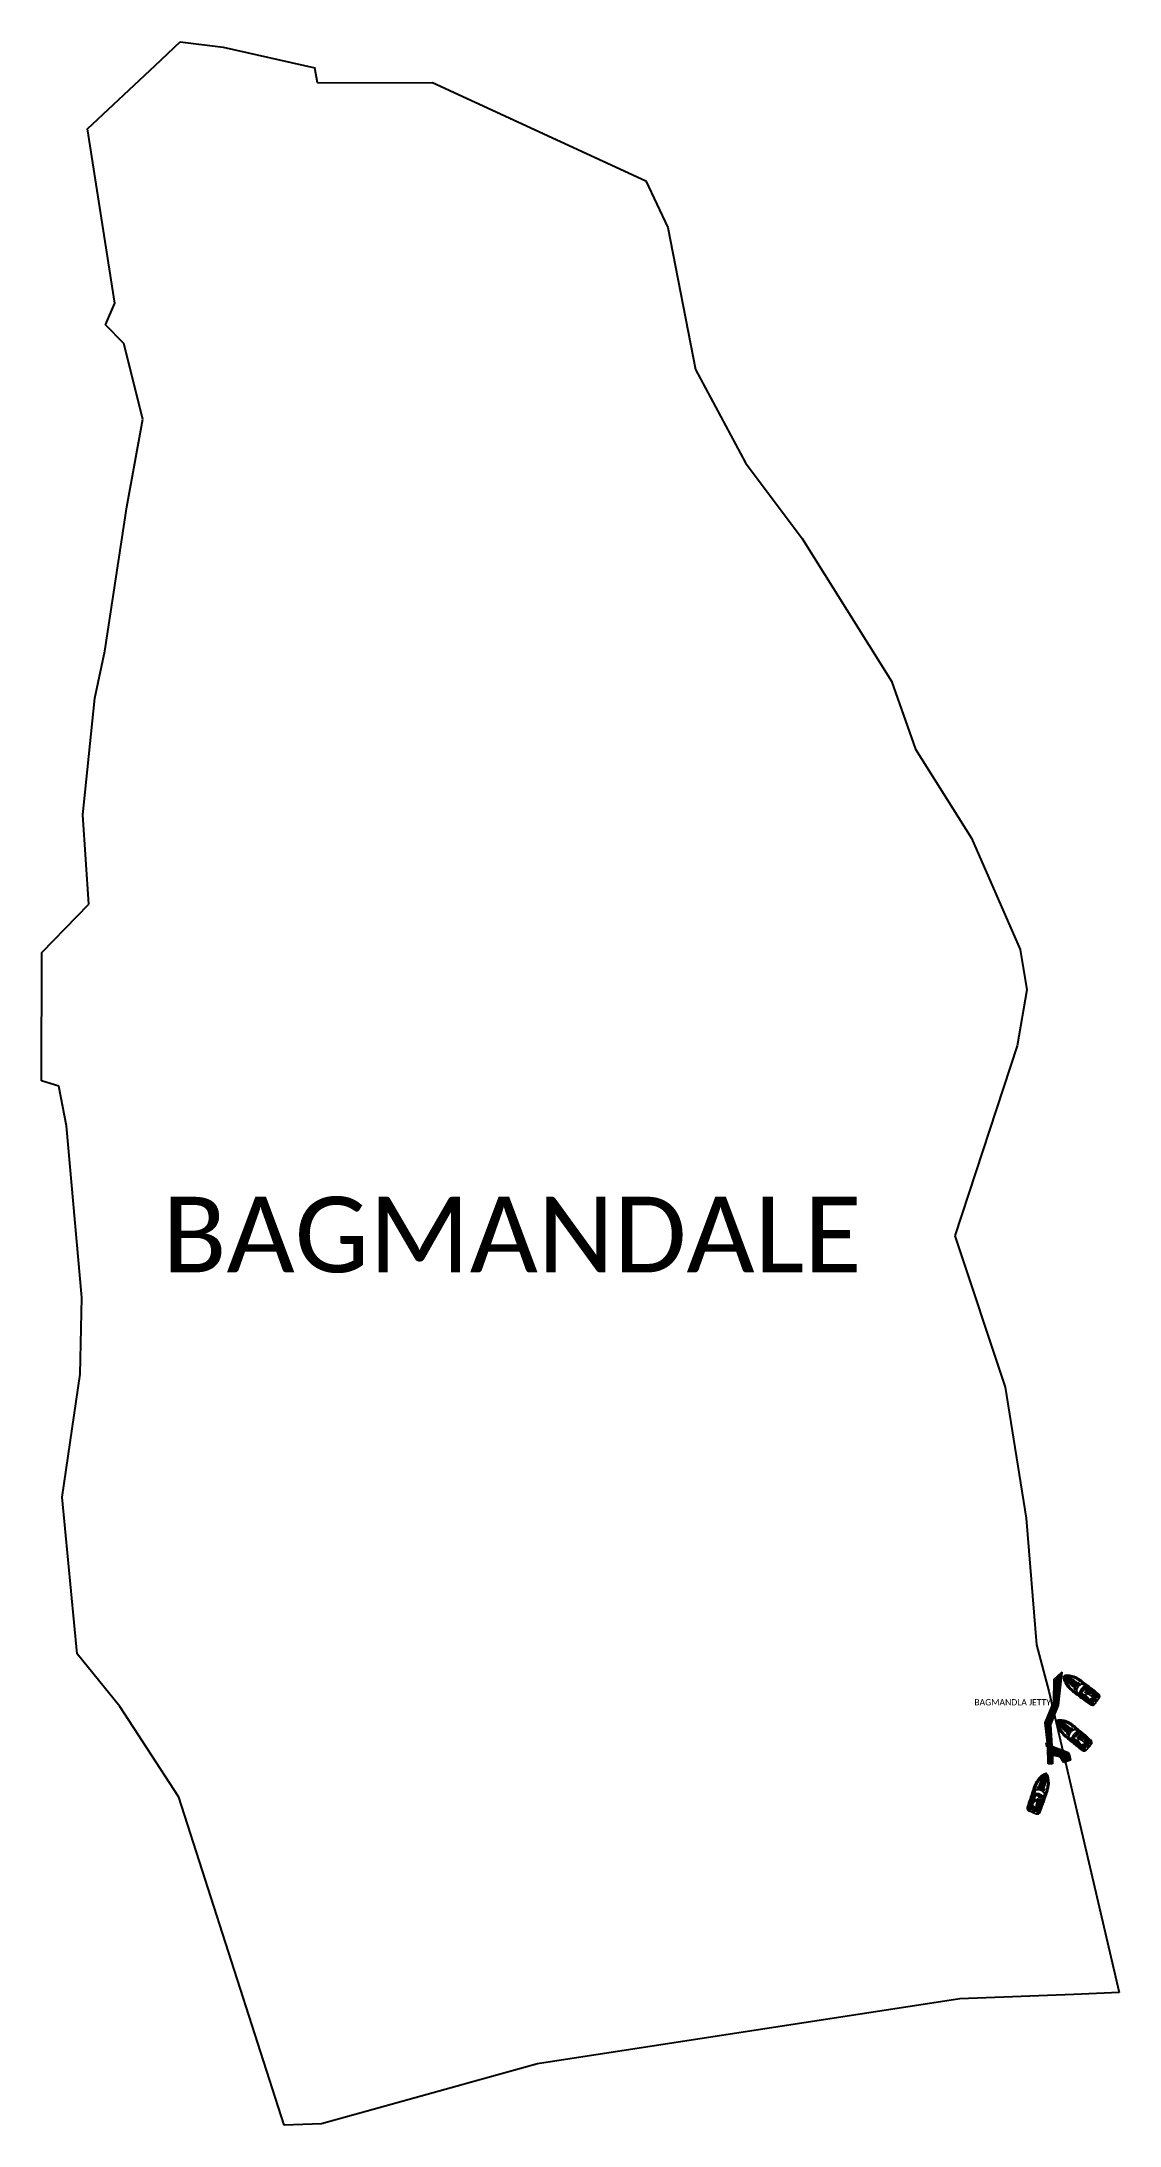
# Model space of a CAD drawing. Header units: metres. Extents: x 292998 to 294739, y 1989732 to 1993098.
import ezdxf

# ---------------------------------------------------------------- set-up
doc = ezdxf.new("R2010")
doc.units = ezdxf.units.M
doc.header["$MEASUREMENT"] = 0
for name, color, linetype in [('PORT', 5, 'Continuous'), ('PORT TEXT', 7, 'Continuous'), ('village', 3, 'Continuous'), ('VILLAGE NAME', 250, 'Continuous')]:
    doc.layers.add(name, color=color, linetype=linetype)
doc.styles.get("Standard").update_dxf_attribs({"font": 'calibri.ttf'})

msp = doc.modelspace()

# ---------------------------------------------------------------- texts
at = {"layer": 'PORT TEXT'}
msp.add_text('BAGMANDLA JETTY', height=10, dxfattribs=at).set_placement((294504.6, 1990410.2))
at = {"layer": 'VILLAGE NAME'}
msp.add_text('BAGMANDALE', height=122.1, dxfattribs=at).set_placement((293193.2, 1991109.6))

# ---------------------------------------------------------------- linework, layer by layer
at = {"color": 3}
msp.add_line((293443.9, 1993031.3), (293439.5, 1993055.4), dxfattribs=at)
at = {"color": 32, "true_color": 0xcd6928}
for p, q in [((294662.1, 1990447.6), (294660.5, 1990445.5)), ((294662.1, 1990447.6), (294663.7, 1990449.8)), ((294664.3, 1990446), (294662.6, 1990443.7)), ((294664.3, 1990446), (294666, 1990448.2)), ((294666.5, 1990444.3), (294664.7, 1990442.1)), ((294666.5, 1990444.3), (294668.2, 1990446.6)), ((294680.4, 1990434.7), (294681.2, 1990434.1)), ((294681.2, 1990434.1), (294682.1, 1990436.3)), ((294681.2, 1990434.1), (294682.6, 1990435.9)), ((294682.9, 1990437), (294682.6, 1990436)), ((294683.1, 1990436.9), (294682.8, 1990436.1)), ((294682.9, 1990436.3), (294683.8, 1990437.5)), ((294683.2, 1990437.3), (294684, 1990437.8)), ((294683.2, 1990437.1), (294684, 1990437.6)), ((294683.4, 1990438.2), (294685.7, 1990440)), ((294684.1, 1990437.9), (294685.7, 1990440)), ((294687.8, 1990433.2), (294685.8, 1990434.8)), ((294686.8, 1990430.2), (294691.1, 1990435.9)), ((294690.7, 1990429.6), (294689.5, 1990432.5)), ((294692.4, 1990429.9), (294692.8, 1990433.3)), ((294677.3, 1990431.1), (294674.7, 1990427.7)), ((294677.7, 1990430.8), (294675.1, 1990427.4)), ((294678.7, 1990425.5), (294680.2, 1990428)), ((294680.8, 1990424.4), (294681.9, 1990427.2)), ((294687.8, 1990418.3), (294689.6, 1990420.4)), ((294692.4, 1990417.6), (294691.8, 1990420.1)), ((294694.4, 1990429.2), (294696.3, 1990431.6)), ((294694.9, 1990420.5), (294695.9, 1990421.9)), ((294695.3, 1990420.2), (294696.3, 1990421.6)), ((294695.6, 1990413.2), (294695.6, 1990413.1)), ((294696.7, 1990422.9), (294695.9, 1990421.9)), ((294696.2, 1990427.4), (294699.1, 1990428.7)), ((294696.3, 1990425.7), (294699.3, 1990425.2)), ((294697.1, 1990422.6), (294696.3, 1990421.6)), ((294704.2, 1990424.5), (294704.3, 1990424.5)), ((294650.6, 1990375.1), (294648.9, 1990373.1)), ((294650.6, 1990375.1), (294652.4, 1990377.2)), ((294652.7, 1990373.4), (294650.9, 1990371.2)), ((294652.7, 1990373.4), (294654.5, 1990375.5)), ((294654.8, 1990371.6), (294653, 1990369.5)), ((294654.8, 1990371.6), (294656.6, 1990373.8)), ((294671.5, 1990364.7), (294673.9, 1990366.4)), ((294672.2, 1990364.4), (294673.9, 1990366.4)), ((294665, 1990357.9), (294662.3, 1990354.6)), ((294665.4, 1990357.6), (294662.6, 1990354.3)), ((294666.2, 1990352.3), (294667.8, 1990354.6)), ((294668.2, 1990351), (294669.4, 1990353.7)), ((294668.3, 1990361.4), (294669.1, 1990360.7)), ((294669.1, 1990360.7), (294670, 1990362.8)), ((294669.1, 1990360.7), (294670.5, 1990362.4)), ((294670.9, 1990363.5), (294670.6, 1990362.6)), ((294670.8, 1990362.8), (294671.8, 1990364)), ((294671.1, 1990363.4), (294670.8, 1990362.6)), ((294671.2, 1990363.8), (294672, 1990364.2)), ((294671.2, 1990363.6), (294672, 1990364.1)), ((294675.6, 1990359.5), (294673.7, 1990361.1)), ((294674.4, 1990356.5), (294679.1, 1990362)), ((294674.9, 1990344.6), (294676.8, 1990346.6)), ((294678.3, 1990355.7), (294677.3, 1990358.7)), ((294679.5, 1990343.6), (294679, 1990346.2)), ((294680, 1990356), (294680.6, 1990359.4)), ((294682, 1990355.1), (294684, 1990357.5)), ((294682.1, 1990346.5), (294683.2, 1990347.8)), ((294682.5, 1990346.2), (294683.6, 1990347.5)), ((294682.5, 1990339.1), (294682.5, 1990339)), ((294684, 1990348.8), (294683.2, 1990347.8)), ((294684.4, 1990348.5), (294683.6, 1990347.5)), ((294683.7, 1990353.3), (294686.6, 1990354.4)), ((294683.7, 1990351.6), (294686.8, 1990350.9)), ((294691.6, 1990350), (294691.7, 1990350)), ((294604.5, 1990264.9), (294600.5, 1990266.3)), ((294604.7, 1990265.4), (294600.6, 1990266.8)), ((294609.1, 1990263.6), (294608.8, 1990262.6)), ((294613.8, 1990279.8), (294611.1, 1990280.7)), ((294614.7, 1990282.4), (294612, 1990283.3)), ((294615.6, 1990285), (294613, 1990285.9)), ((294613.8, 1990279.8), (294616.5, 1990278.9)), ((294614.7, 1990282.4), (294617.3, 1990281.5)), ((294615.6, 1990285), (294618.1, 1990284.1)), ((294593.5, 1990242.3), (294593.4, 1990242.2)), ((294595.9, 1990251.3), (294598.4, 1990250.3)), ((294596.7, 1990246.7), (294598.9, 1990248.1)), ((294599.5, 1990259.9), (294602.4, 1990259.8)), ((294599.9, 1990262.3), (294602.6, 1990261.6)), ((294600.1, 1990244.8), (294601.7, 1990244.3)), ((294600.2, 1990245.3), (294601.9, 1990244.8)), ((294602.9, 1990243.9), (294601.7, 1990244.3)), ((294603.1, 1990244.4), (294601.9, 1990244.8)), ((294605.6, 1990245.6), (294606, 1990242.6)), ((294606.8, 1990256.1), (294613.6, 1990253.8)), ((294607, 1990237.7), (294607, 1990237.6)), ((294607.2, 1990246.3), (294609.3, 1990243.9)), ((294607.5, 1990252.1), (294609.9, 1990254.2)), ((294608.3, 1990248.5), (294611.2, 1990247.5)), ((294608.4, 1990250.7), (294611.7, 1990251.4)), ((294608.8, 1990262.6), (294610.9, 1990261.9)), ((294608.8, 1990262.6), (294611.1, 1990262.5)), ((294610, 1990256), (294610.9, 1990258.4)), ((294612, 1990261.9), (294611.1, 1990261.9)), ((294612, 1990261.7), (294611.2, 1990261.7)), ((294611.3, 1990261.7), (294612.8, 1990261.2)), ((294612.3, 1990261.6), (294613, 1990261.1)), ((294612.4, 1990261.8), (294613.1, 1990261.1)), ((294613.3, 1990261), (294615.8, 1990260.2)), ((294613.4, 1990261.8), (294615.8, 1990260.2))]:
    msp.add_line(p, q, dxfattribs=at)
for points in [[(294702.5, 1990416.9, -0.01736), (294698.6, 1990412, -0.12634), (294696.1, 1990410.1, -0.172899), (294692.2, 1990411.3, -0.013884), (294689.4, 1990413.2, -0.008973), (294685.4, 1990416, -0.01509), (294680.8, 1990419.2, 0.002245), (294674, 1990424.4, -0.003342), (294666.4, 1990430.2, -0.016984), (294661.4, 1990434.2, -0.024546), (294657.9, 1990437.5, -0.067942), (294654, 1990442.2, -0.033948), (294651.9, 1990446, -0.022001), (294650.2, 1990449.6, -0.042872), (294649.2, 1990453.3, -0.059514), (294649, 1990455.6, -0.046364), (294649.2, 1990456.7, -0.104882), (294649.4, 1990457.3, -0.104882)], [(294702.5, 1990416.9, 0.01736), (294706.2, 1990422, 0.12634), (294707.3, 1990424.9, 0.172899), (294705.2, 1990428.3, 0.013884), (294702.5, 1990430.5, 0.008973), (294698.8, 1990433.6, 0.01509), (294694.5, 1990437.1, -0.002245), (294687.7, 1990442.4, 0.003342), (294680.1, 1990448.2, 0.016984), (294674.9, 1990451.9, 0.024546), (294670.8, 1990454.4, 0.067942), (294665.1, 1990456.9, 0.033948), (294661, 1990457.9, 0.022001), (294657.1, 1990458.6, 0.042872), (294653.2, 1990458.6, 0.059514), (294651, 1990458.1, 0.046364), (294650, 1990457.7, 0.104882), (294649.4, 1990457.3, 0.104882)], [(294685.5, 1990416.8, 0.006425), (294681.3, 1990419.9, 0.002217), (294674.4, 1990425, -0.003368), (294666.8, 1990430.8, -0.024633), (294662, 1990434.5, -0.015037), (294659.2, 1990437.3, -0.025439), (294657.6, 1990439, -0.013843), (294654.7, 1990442.6, -0.040266), (294652.5, 1990446.3, -0.016729), (294651, 1990450.1, -0.029739), (294650, 1990454.1, 0.01525), (294649.9, 1990456.1, -0.132389), (294649.9, 1990456.4, -0.028442), (294649.9, 1990456.6, -0.028442)], [(294685.6, 1990416.8, 0.006424), (294681.3, 1990419.9, 0.002217), (294674.5, 1990425.1, -0.003368), (294666.8, 1990430.9, -0.024633), (294662.1, 1990434.6, -0.015038), (294659.2, 1990437.4, -0.025461), (294657.7, 1990439, -0.013839), (294654.8, 1990442.6, -0.040238), (294652.6, 1990446.4, -0.016715), (294651, 1990450.1, -0.029693), (294650.1, 1990454.1, 0.015234), (294649.9, 1990456.1, -0.134036), (294650, 1990456.4, -0.024879), (294650, 1990456.5, -0.024879)], [(294698.1, 1990433.3, -0.006425), (294694, 1990436.5, -0.002217), (294687.2, 1990441.8, 0.003368), (294679.6, 1990447.6, 0.024633), (294674.7, 1990451.2, 0.015037), (294671.2, 1990453.2, 0.025439), (294669.3, 1990454.2, 0.013843), (294665, 1990456.1, 0.040266), (294660.8, 1990457.2, 0.016729), (294656.8, 1990457.7, 0.029739), (294652.6, 1990457.5, -0.01525), (294650.7, 1990457.2, 0.132389), (294650.4, 1990457.1, 0.028442), (294650.3, 1990457, 0.028442)], [(294698.1, 1990433.2, -0.006424), (294693.9, 1990436.5, -0.002217), (294687.1, 1990441.7, 0.003368), (294679.5, 1990447.6, 0.024633), (294674.7, 1990451.1, 0.015038), (294671.2, 1990453.1, 0.025461), (294669.2, 1990454.2, 0.013839), (294665, 1990456.1, 0.040238), (294660.8, 1990457.2, 0.016715), (294656.8, 1990457.6, 0.029693), (294652.6, 1990457.5, -0.015234), (294650.7, 1990457.1, 0.134036), (294650.4, 1990457, 0.024879), (294650.3, 1990456.9, 0.024879)], [(294662.3, 1990435.5, -0.031596), (294659.8, 1990437.9, -0.004928), (294658.2, 1990439.7, -0.02844), (294655.7, 1990442.9, -0.042875), (294653.7, 1990446.5, -0.035347), (294652, 1990450.3, -0.024093), (294651, 1990454, -0.079837), (294650.7, 1990456)], [(294662.4, 1990435.6, -0.031592), (294659.8, 1990438, -0.004926), (294658.2, 1990439.7, -0.028436), (294655.8, 1990443, -0.042895), (294653.7, 1990446.6, -0.035363), (294652.1, 1990450.3, -0.024111), (294651, 1990454, -0.077658), (294650.7, 1990456, -0.077658)], [(294662.4, 1990435.6, -0.031588), (294659.9, 1990438, -0.004924), (294658.3, 1990439.8, -0.028433), (294655.8, 1990443, -0.042917), (294653.8, 1990446.6, -0.035379), (294652.2, 1990450.4, -0.02413), (294651.1, 1990454, -0.075408), (294650.8, 1990455.9, -0.075408)], [(294673.8, 1990450.6, 0.031596), (294670.8, 1990452.5, 0.004928), (294668.7, 1990453.5, 0.02844), (294664.9, 1990455.1, 0.042875), (294660.9, 1990456.1, 0.035347), (294656.8, 1990456.6, 0.024093), (294653, 1990456.7, 0.079837), (294651, 1990456.4)], [(294673.8, 1990450.6, 0.031592), (294670.8, 1990452.4, 0.004926), (294668.7, 1990453.5, 0.028436), (294664.9, 1990455, 0.042895), (294660.9, 1990456, 0.035363), (294656.8, 1990456.5, 0.024111), (294653, 1990456.6, 0.077658), (294651.1, 1990456.4, 0.077658)], [(294673.8, 1990450.5, 0.031588), (294670.8, 1990452.3, 0.004924), (294668.7, 1990453.4, 0.028433), (294664.9, 1990454.9, 0.042917), (294660.9, 1990455.9, 0.035379), (294656.8, 1990456.5, 0.02413), (294653, 1990456.5, 0.075408), (294651.1, 1990456.3, 0.075408)], [(294662.5, 1990435.8, -0.031581), (294660, 1990438.1, -0.00492), (294658.4, 1990439.9, -0.028426), (294655.9, 1990443.1, -0.042959), (294653.9, 1990446.7, -0.035411), (294652.3, 1990450.4, -0.028829), (294651.4, 1990453.5, -0.092336), (294651.4, 1990455.5, -0.080328)], [(294653.1, 1990451.3), (294653.6, 1990451.7, 0.382221), (294653.6, 1990452.4), (294652, 1990454.2, 0.786544), (294651.6, 1990454.1), (294652, 1990451.5, 0.616464), (294653.1, 1990451.3, 3.844907)], [(294673.7, 1990450.4, 0.031581), (294670.7, 1990452.2, 0.00492), (294668.6, 1990453.3, 0.028426), (294664.8, 1990454.8, 0.042959), (294660.9, 1990455.8, 0.035411), (294656.8, 1990456.3, 0.028829), (294653.6, 1990456.4, 0.092336), (294651.7, 1990455.9, 0.080328)], [(294656.2, 1990455.3), (294655.9, 1990454.8, -0.382221), (294655.3, 1990454.6), (294653.1, 1990455.6, -0.786544), (294653.1, 1990456), (294655.7, 1990456.3, -0.616464), (294656.2, 1990455.3, -3.844907)], [(294662.3, 1990435.5), (294664.1, 1990434.1), (294666.1, 1990432.4), (294669.5, 1990429.9), (294674.2, 1990426.3), (294681.8, 1990420.7, -0.002601), (294685.9, 1990417.7, 0.004411), (294689.4, 1990415.1, 0.013009), (294691.9, 1990413.5, 0.113396), (294693.5, 1990413, 0.146005), (294694.5, 1990413.2, 1.595219)], [(294662.4, 1990435.6), (294664.1, 1990434.1), (294666.2, 1990432.5), (294669.6, 1990429.9), (294674.3, 1990426.4), (294681.8, 1990420.8, -0.002601), (294685.9, 1990417.8, 0.004411), (294689.4, 1990415.2, 0.013003), (294691.9, 1990413.6, 0.113337), (294693.5, 1990413.1, 0.144821), (294694.5, 1990413.3, 0.138987)], [(294662.4, 1990435.6), (294664.2, 1990434.2), (294666.2, 1990432.6), (294669.6, 1990430), (294674.3, 1990426.4), (294681.9, 1990420.8, -0.002601), (294686, 1990417.8, 0.00441), (294689.5, 1990415.3, 0.012997), (294692, 1990413.6, 0.113276), (294693.5, 1990413.1, 0.142458), (294694.4, 1990413.3, 0.142458)], [(294662.5, 1990435.8), (294664.3, 1990434.3), (294666.3, 1990432.7), (294669.7, 1990430.1), (294674.4, 1990426.6), (294681.9, 1990421, -0.002601), (294686.1, 1990417.9, 0.00441), (294689.6, 1990415.4, 0.002867), (294690.1, 1990415, 0.002867)], [(294669.3, 1990437.6), (294666.6, 1990439.6, 0.483063), (294666.6, 1990436.9, 0.50024), (294669.3, 1990437.6, 0.418424)], [(294696.2, 1990419.8), (294695.4, 1990418.7, -0.202722), (294690.9, 1990416.1, -0.178768), (294688.5, 1990416.8, 0.010028), (294684.6, 1990419.6, -0.005356), (294678.3, 1990424.3, -0.016605), (294673.3, 1990428.2, 0.018921), (294668.1, 1990432.3, -0.925873), (294668.2, 1990432.5, -0.041202), (294669.2, 1990431.9, -0.024461), (294672.2, 1990429.6, 0.012888), (294678, 1990425.2, -0.019359), (294681.4, 1990422.6, 0.002375), (294685.3, 1990419.5, -0.006386), (294687.8, 1990417.6, -0.013656), (294688.8, 1990416.8, -0.862706), (294688.7, 1990416.6, 0.648089)], [(294688.7, 1990416.7, -0.016488), (294688.5, 1990416.8, 0.010023), (294684.6, 1990419.6, -0.005356), (294678.3, 1990424.4, -0.016607), (294673.3, 1990428.3, 0.018921), (294668.1, 1990432.4, 0.01143), (294668.1, 1990432.4, -0.913283), (294668.2, 1990432.5, -0.041174), (294669.1, 1990431.8, -0.024478), (294672.2, 1990429.6, 0.012889), (294678, 1990425.2, -0.019362), (294681.3, 1990422.5, 0.002377), (294685.2, 1990419.4, -0.006391), (294687.7, 1990417.5, -0.013664), (294688.7, 1990416.8, 0.000701), (294688.7, 1990416.8, -0.819976), (294688.7, 1990416.7, -0.819976)], [(294671.8, 1990440.3, 0.096403), (294669.9, 1990435.8, 0.040538), (294669.3, 1990431.8, 1.92312)], [(294673.7, 1990443.4), (294671, 1990445.5, -0.483063), (294673.6, 1990446.1, -0.50024), (294673.7, 1990443.4, -0.418424)], [(294671.8, 1990440.3, -0.096403), (294675.6, 1990443.3, -0.040538), (294679.2, 1990444.9, -1.92312)], [(294673.7, 1990450.4), (294675.5, 1990449.1), (294677.6, 1990447.6), (294681, 1990445), (294685.7, 1990441.4), (294693.1, 1990435.6, 0.002601), (294697.1, 1990432.4, -0.00441), (294700.5, 1990429.7, -0.002867), (294701, 1990429.3, -0.002867)], [(294673.8, 1990450.6), (294675.7, 1990449.4), (294677.8, 1990447.8), (294681.2, 1990445.2), (294685.9, 1990441.6), (294693.3, 1990435.9, 0.002601), (294697.3, 1990432.7, -0.004411), (294700.7, 1990430, -0.013009), (294702.9, 1990428, -0.113396), (294703.9, 1990426.6, -0.146005), (294703.9, 1990425.6, -1.595219)], [(294673.8, 1990450.6), (294675.7, 1990449.3), (294677.8, 1990447.7), (294681.2, 1990445.1), (294685.8, 1990441.6), (294693.3, 1990435.8, 0.002601), (294697.2, 1990432.6, -0.004411), (294700.6, 1990429.9, -0.013003), (294702.9, 1990428, -0.113337), (294703.8, 1990426.6, -0.144821), (294703.9, 1990425.6, -0.138987)], [(294673.8, 1990450.5), (294675.6, 1990449.2), (294677.7, 1990447.7), (294681.1, 1990445.1), (294685.8, 1990441.5), (294693.2, 1990435.7, 0.002601), (294697.2, 1990432.6, -0.00441), (294700.6, 1990429.9, -0.012997), (294702.8, 1990427.9, -0.113276), (294703.7, 1990426.5, -0.142458), (294703.8, 1990425.6, -0.142458)], [(294677.2, 1990436.1, 0.033687), (294674.9, 1990431.9, 0.051879), (294674, 1990428.2, 1.92312)], [(294677, 1990435.7), (294678.8, 1990434.4, 0.462925), (294680.4, 1990434.7), (294681.4, 1990436.2)], [(294677.2, 1990436.1, -0.033687), (294680.7, 1990439.4, -0.051879), (294684, 1990441.3, -1.92312)], [(294698, 1990422), (294698.9, 1990423.2, 0.202722), (294700.1, 1990428.3, 0.178768), (294698.9, 1990430.5, -0.010028), (294695.1, 1990433.4, 0.005356), (294688.9, 1990438.3, 0.016605), (294683.8, 1990442, -0.018921), (294678.5, 1990446, 0.925873), (294678.3, 1990445.8, 0.041202), (294679.2, 1990445, 0.024461), (294682.2, 1990442.7, -0.012888), (294688, 1990438.2, 0.019359), (294691.4, 1990435.7, -0.002375), (294695.4, 1990432.8, 0.006386), (294697.9, 1990430.9, 0.013656), (294698.9, 1990430.1, 0.862706), (294699.1, 1990430.3, -0.648089)], [(294699, 1990430.2, 0.016488), (294698.8, 1990430.4, -0.010023), (294695.1, 1990433.4, 0.005356), (294688.9, 1990438.2, 0.016607), (294683.7, 1990442, -0.018921), (294678.4, 1990445.9, -0.01143), (294678.4, 1990445.9, 0.913283), (294678.4, 1990445.8, 0.041174), (294679.2, 1990445.1, 0.024478), (294682.2, 1990442.8, -0.012889), (294688, 1990438.3, 0.019362), (294691.5, 1990435.8, -0.002377), (294695.4, 1990432.9, 0.006391), (294697.9, 1990430.9, 0.013664), (294698.9, 1990430.2, -0.000701), (294698.9, 1990430.2, 0.819976), (294699, 1990430.2, 0.819976)], [(294678.8, 1990434.4), (294679.6, 1990433.8, 0.545737), (294680.9, 1990434.3, 0.282905)], [(294679.6, 1990433.8), (294679.8, 1990433.6, 0.516839), (294681.2, 1990434.1, 0.282905)], [(294685.7, 1990430.1, -0.164009), (294683.9, 1990431.2, -0.407559), (294684, 1990432, 0.20466), (294685.7, 1990434.4, -0.28657), (294686.1, 1990435, 0.198759), (294688.1, 1990437.2, -0.45148), (294688.7, 1990437.7, -1.463971)], [(294686.3, 1990429.5, -0.291269), (294685.7, 1990430.1, -0.299867), (294686, 1990430.5, 0.273478), (294687.7, 1990432.8, -0.28657), (294688.1, 1990433.5, 0.198759), (294690.1, 1990435.7, -0.45148), (294690.7, 1990436.2, -1.463971)], [(294698.1, 1990433.3, 0.002942), (294701.1, 1990430.9, -0.002013), (294703, 1990429.4, -0.130442), (294704.1, 1990428, -0.261246), (294704.3, 1990425.4, -0.209197)], [(294698.1, 1990433.2, 0.002941), (294701.1, 1990430.9, -0.002014), (294703, 1990429.4, -0.130992), (294704.1, 1990428, -0.261832), (294704.2, 1990425.4, -0.261832)], [(294681.9, 1990422.1), (294683.9, 1990424.7, -0.406088), (294685.9, 1990424.7)], [(294686.3, 1990429.5), (294684.4, 1990427.1, 0.158322), (294686.5, 1990424.2, -0.417676), (294686.7, 1990423.1), (294684.5, 1990420.1)], [(294685.5, 1990416.8, -0.002942), (294688.6, 1990414.5, 0.002013), (294690.6, 1990413.1, 0.130442), (294692.2, 1990412.4, 0.261246), (294694.8, 1990412.9, 0.209197)], [(294685.6, 1990416.8, -0.002941), (294688.6, 1990414.6, 0.002014), (294690.6, 1990413.1, 0.130992), (294692.2, 1990412.4, 0.261832), (294694.7, 1990413, 0.261832)], [(294698, 1990422), (294697.4, 1990422.4), (294696, 1990423.5, -0.448043), (294695.8, 1990424.7, 0.025561), (294696.2, 1990425.5, 0.15676), (294696.4, 1990426.6, 0.144288), (294696.1, 1990427.4, 0.079427), (294695.1, 1990428.6, 0.054179), (294693.7, 1990429.6, 0.127294), (294692.3, 1990429.9, -0.025195), (294691.4, 1990429.9, 0.112656), (294690.7, 1990429.6, 0.061652), (294690, 1990428.9, -0.222278), (294689.4, 1990428.5, -0.049109), (294688.6, 1990428.5, -0.09997), (294687.8, 1990428.6, -0.045992), (294686.8, 1990429.2), (294686.3, 1990429.5)], [(294695.3, 1990416.6, -0.043334), (294693.9, 1990415.5, -0.18333), (294691.1, 1990414.7, -0.123985), (294689.1, 1990415.6, 0.015377), (294687.9, 1990416.4)], [(294695.4, 1990416.6, -0.043195), (294694, 1990415.4, -0.183415), (294691.1, 1990414.7, -0.094511), (294689.5, 1990415.3)], [(294696.5, 1990412.1, -0.164393), (294695.7, 1990411.2, -0.188684), (294693.8, 1990410.9, -0.10758), (294690.6, 1990412.3)], [(294700.9, 1990423.9, 0.043334), (294701.6, 1990425.5, 0.18333), (294701.5, 1990428.5, 0.123985), (294700.2, 1990430.1, -0.015377), (294699, 1990431.1)], [(294700.9, 1990423.8, 0.043195), (294701.6, 1990425.5, 0.183415), (294701.6, 1990428.5, 0.094511), (294700.6, 1990429.8)], [(294705.6, 1990424, 0.164393), (294706.2, 1990425, 0.188684), (294706, 1990426.9, 0.10758), (294703.7, 1990429.6)], [(294689.5, 1990342.5, -0.01736), (294685.4, 1990337.8, -0.12634), (294682.8, 1990336, -0.172899), (294678.9, 1990337.4, -0.013884), (294676.2, 1990339.5, -0.008973), (294672.4, 1990342.4, -0.01509), (294668, 1990345.9, 0.002245), (294661.4, 1990351.3, -0.003342), (294654.1, 1990357.5, -0.016984), (294649.3, 1990361.7, -0.024546), (294646, 1990365.2, -0.067942), (294642.3, 1990370.1, -0.033948), (294640.3, 1990373.9, -0.022001), (294638.9, 1990377.6, -0.042872), (294638, 1990381.4, -0.059514), (294637.9, 1990383.7, -0.046364), (294638.1, 1990384.8, -0.104882), (294638.4, 1990385.4, -0.104882)], [(294689.5, 1990342.5, 0.01736), (294693.4, 1990347.4, 0.12634), (294694.7, 1990350.2, 0.172899), (294692.7, 1990353.8, 0.013884), (294690.2, 1990356.1, 0.008973), (294686.6, 1990359.4, 0.01509), (294682.5, 1990363.1, -0.002245), (294675.9, 1990368.7, 0.003342), (294668.6, 1990374.8, 0.016984), (294663.6, 1990378.7, 0.024546), (294659.6, 1990381.4, 0.067942), (294654.1, 1990384.2, 0.033948), (294650, 1990385.5, 0.022001), (294646.1, 1990386.3, 0.042872), (294642.3, 1990386.5, 0.059514), (294640, 1990386.1, 0.046364), (294639, 1990385.8, 0.104882), (294638.4, 1990385.4, 0.104882)], [(294672.5, 1990343.2, 0.006425), (294668.5, 1990346.5, 0.002217), (294661.9, 1990352, -0.003368), (294654.5, 1990358.1, -0.024633), (294649.9, 1990362.1, -0.015037), (294647.2, 1990365, -0.025439), (294645.8, 1990366.7, -0.013843), (294643, 1990370.4, -0.040266), (294641, 1990374.3, -0.016729), (294639.6, 1990378.1, -0.029739), (294638.9, 1990382.2, 0.01525), (294638.8, 1990384.1, -0.132389), (294638.8, 1990384.5, -0.028442), (294638.9, 1990384.6, -0.028442)], [(294672.6, 1990343.2, 0.006424), (294668.5, 1990346.5, 0.002217), (294661.9, 1990352, -0.003368), (294654.5, 1990358.1, -0.024633), (294650, 1990362.1, -0.015038), (294647.3, 1990365, -0.025461), (294645.8, 1990366.7, -0.013839), (294643, 1990370.5, -0.040238), (294641, 1990374.3, -0.016715), (294639.7, 1990378.1, -0.029693), (294639, 1990382.2, 0.015234), (294638.9, 1990384.1, -0.134036), (294638.9, 1990384.5, -0.024879), (294639, 1990384.6, -0.024879)], [(294685.9, 1990359.1, -0.006425), (294681.9, 1990362.5, -0.002217), (294675.4, 1990368.1, 0.003368), (294668.1, 1990374.3, 0.024633), (294663.4, 1990378.1, 0.015037), (294660, 1990380.3, 0.025439), (294658.1, 1990381.4, 0.013843), (294653.9, 1990383.5, 0.040266), (294649.8, 1990384.8, 0.016729), (294645.8, 1990385.4, 0.029739), (294641.6, 1990385.5, -0.01525), (294639.7, 1990385.2, 0.132389), (294639.4, 1990385.1, 0.028442), (294639.2, 1990385, 0.028442)], [(294685.9, 1990359, -0.006424), (294681.9, 1990362.5, -0.002217), (294675.4, 1990368, 0.003368), (294668, 1990374.2, 0.024633), (294663.3, 1990378, 0.015038), (294660, 1990380.2, 0.025461), (294658.1, 1990381.3, 0.013839), (294653.9, 1990383.4, 0.040238), (294649.8, 1990384.7, 0.016715), (294645.8, 1990385.4, 0.029693), (294641.6, 1990385.4, -0.015234), (294639.7, 1990385.1, 0.134036), (294639.4, 1990385, 0.024879), (294639.3, 1990385, 0.024879)], [(294650.3, 1990363, -0.031596), (294647.8, 1990365.5, -0.004928), (294646.3, 1990367.4, -0.02844), (294644, 1990370.7, -0.042875), (294642.2, 1990374.4, -0.035347), (294640.7, 1990378.3, -0.024093), (294639.8, 1990382, -0.079837), (294639.6, 1990384)], [(294650.3, 1990363.1, -0.031592), (294647.9, 1990365.6, -0.004926), (294646.4, 1990367.4, -0.028436), (294644.1, 1990370.8, -0.042895), (294642.2, 1990374.5, -0.035363), (294640.8, 1990378.3, -0.024111), (294639.9, 1990382, -0.077658), (294639.7, 1990384, -0.077658)], [(294650.4, 1990363.1, -0.031588), (294647.9, 1990365.6, -0.004924), (294646.5, 1990367.5, -0.028433), (294644.1, 1990370.8, -0.042917), (294642.3, 1990374.5, -0.035379), (294640.9, 1990378.3, -0.02413), (294640, 1990382, -0.075408), (294639.7, 1990383.9, -0.075408)], [(294662.5, 1990377.6, 0.031596), (294659.6, 1990379.5, 0.004928), (294657.5, 1990380.7, 0.02844), (294653.8, 1990382.4, 0.042875), (294649.8, 1990383.6, 0.035347), (294645.8, 1990384.3, 0.024093), (294642, 1990384.6, 0.079837), (294639.9, 1990384.4)], [(294662.5, 1990377.5, 0.031592), (294659.5, 1990379.5, 0.004926), (294657.5, 1990380.6, 0.028436), (294653.8, 1990382.3, 0.042895), (294649.8, 1990383.5, 0.035363), (294645.8, 1990384.3, 0.024111), (294642, 1990384.5, 0.077658), (294640, 1990384.4, 0.077658)], [(294662.4, 1990377.4, 0.031588), (294659.5, 1990379.4, 0.004924), (294657.4, 1990380.6, 0.028433), (294653.7, 1990382.3, 0.042917), (294649.8, 1990383.4, 0.035379), (294645.8, 1990384.2, 0.02413), (294642, 1990384.4, 0.075408), (294640.1, 1990384.3, 0.075408)], [(294650.5, 1990363.2, -0.031581), (294648.1, 1990365.7, -0.00492), (294646.6, 1990367.6, -0.028426), (294644.3, 1990370.9, -0.042959), (294642.4, 1990374.5, -0.035411), (294641, 1990378.4, -0.028829), (294640.3, 1990381.5, -0.092336), (294640.3, 1990383.4, -0.080328)], [(294641.9, 1990379.2), (294642.3, 1990379.6, 0.382221), (294642.4, 1990380.3), (294640.9, 1990382.1, 0.786544), (294640.5, 1990382.1), (294640.8, 1990379.5, 0.616464), (294641.9, 1990379.2, 3.844907)], [(294662.3, 1990377.3, 0.031581), (294659.4, 1990379.3, 0.00492), (294657.4, 1990380.4, 0.028426), (294653.7, 1990382.1, 0.042959), (294649.8, 1990383.3, 0.035411), (294645.8, 1990384, 0.028829), (294642.6, 1990384.2, 0.092336), (294640.6, 1990383.9, 0.080328)], [(294645.1, 1990383.1), (294644.8, 1990382.6, -0.382221), (294644.1, 1990382.4), (294642, 1990383.5, -0.786544), (294642, 1990383.9), (294644.6, 1990384.1, -0.616464), (294645.1, 1990383.1, -3.844907)], [(294657.3, 1990364.7), (294654.7, 1990366.9, 0.483063), (294654.6, 1990364.2, 0.50024), (294657.3, 1990364.7, 0.418424)], [(294659.9, 1990367.3, 0.096403), (294657.9, 1990363, 0.040538), (294657, 1990359, 1.92312)], [(294662, 1990370.3), (294659.4, 1990372.5, -0.483063), (294662.1, 1990373.1, -0.50024), (294662, 1990370.3, -0.418424)], [(294659.9, 1990367.3, -0.096403), (294663.9, 1990370.1, -0.040538), (294667.6, 1990371.6, -1.92312)], [(294662.3, 1990377.3), (294664.1, 1990375.9), (294666.2, 1990374.3), (294669.4, 1990371.5), (294673.9, 1990367.8), (294681, 1990361.6, 0.002601), (294684.9, 1990358.3, -0.00441), (294688.1, 1990355.4, -0.002867), (294688.6, 1990355, -0.002867)], [(294662.4, 1990377.4), (294664.2, 1990376.1), (294666.2, 1990374.4), (294669.5, 1990371.7), (294674, 1990367.9), (294681.1, 1990361.8, 0.002601), (294685, 1990358.4, -0.00441), (294688.2, 1990355.5, -0.012997), (294690.4, 1990353.5, -0.113276), (294691.2, 1990352.1, -0.142458), (294691.2, 1990351.2, -0.142458)], [(294662.5, 1990377.6), (294664.3, 1990376.2), (294666.3, 1990374.5), (294669.6, 1990371.8), (294674.1, 1990368), (294681.2, 1990361.9, 0.002601), (294685.1, 1990358.5, -0.004411), (294688.3, 1990355.6, -0.013009), (294690.5, 1990353.6, -0.113396), (294691.4, 1990352.1, -0.146005), (294691.4, 1990351.1, -1.595219)], [(294662.5, 1990377.5), (294664.3, 1990376.1), (294666.3, 1990374.5), (294669.6, 1990371.7), (294674, 1990367.9), (294681.2, 1990361.8, 0.002601), (294685, 1990358.4, -0.004411), (294688.3, 1990355.6, -0.013003), (294690.4, 1990353.5, -0.113337), (294691.3, 1990352.1, -0.144821), (294691.3, 1990351.1, -0.138987)], [(294665.2, 1990362.9, -0.033687), (294668.8, 1990366.1, -0.051879), (294672.2, 1990367.8, -1.92312)], [(294685.2, 1990347.8), (294686.2, 1990349, 0.202722), (294687.7, 1990354, 0.178768), (294686.6, 1990356.2, -0.010028), (294683, 1990359.4, 0.005356), (294677, 1990364.5, 0.016605), (294672, 1990368.5, -0.018921), (294666.9, 1990372.7, 0.925873), (294666.7, 1990372.5, 0.041202), (294667.5, 1990371.7, 0.024461), (294670.4, 1990369.2, -0.012888), (294676, 1990364.5, 0.019359), (294679.3, 1990361.8, -0.002375), (294683.2, 1990358.7, 0.006386), (294685.6, 1990356.7, 0.013656), (294686.6, 1990355.9, 0.862706), (294686.7, 1990356, -0.648089)], [(294686.7, 1990356, 0.016488), (294686.5, 1990356.2, -0.010023), (294682.9, 1990359.3, 0.005356), (294676.9, 1990364.4, 0.016607), (294672, 1990368.4, -0.018921), (294666.9, 1990372.6, -0.01143), (294666.9, 1990372.6, 0.913283), (294666.8, 1990372.6, 0.041174), (294667.6, 1990371.7, 0.024478), (294670.5, 1990369.3, -0.012889), (294676.1, 1990364.6, 0.019362), (294679.4, 1990361.9, -0.002377), (294683.2, 1990358.8, 0.006391), (294685.6, 1990356.7, 0.013664), (294686.6, 1990355.9, -0.000701), (294686.6, 1990355.9, 0.819976), (294686.7, 1990356, 0.819976)], [(294650.3, 1990363.1), (294652, 1990361.5), (294654, 1990359.8), (294657.3, 1990357.1), (294661.8, 1990353.3), (294669, 1990347.3, -0.002601), (294673, 1990344.1, 0.004411), (294676.4, 1990341.4, 0.013003), (294678.8, 1990339.7, 0.113337), (294680.4, 1990339.1, 0.144821), (294681.3, 1990339.2, 0.138987)], [(294650.3, 1990363), (294652, 1990361.5), (294653.9, 1990359.7), (294657.2, 1990357), (294661.7, 1990353.2), (294669, 1990347.3, -0.002601), (294673, 1990344.1, 0.004411), (294676.4, 1990341.4, 0.013009), (294678.8, 1990339.6, 0.113396), (294680.4, 1990339, 0.146005), (294681.4, 1990339.2, 1.595219)], [(294650.4, 1990363.1), (294652.1, 1990361.6), (294654, 1990359.9), (294657.3, 1990357.1), (294661.8, 1990353.4), (294669.1, 1990347.4, -0.002601), (294673.1, 1990344.2, 0.00441), (294676.5, 1990341.5, 0.012997), (294678.9, 1990339.7, 0.113276), (294680.4, 1990339.2, 0.142458), (294681.3, 1990339.3, 0.142458)], [(294650.5, 1990363.2), (294652.2, 1990361.7), (294654.1, 1990360), (294657.4, 1990357.3), (294661.9, 1990353.5), (294669.2, 1990347.5, -0.002601), (294673.2, 1990344.3, 0.00441), (294676.5, 1990341.6, 0.002867), (294677.1, 1990341.2, 0.002867)], [(294683.4, 1990345.7), (294682.5, 1990344.6, -0.202722), (294677.9, 1990342.3, -0.178768), (294675.5, 1990343, 0.010028), (294671.8, 1990346, -0.005356), (294665.7, 1990351, -0.016605), (294660.9, 1990355.2, 0.018921), (294655.9, 1990359.5, -0.925873), (294656, 1990359.7, -0.041202), (294657, 1990359.1, -0.024461), (294659.9, 1990356.6, 0.012888), (294665.5, 1990352, -0.019359), (294668.7, 1990349.2, 0.002375), (294672.4, 1990345.9, -0.006386), (294674.9, 1990343.9, -0.013656), (294675.8, 1990343.1, -0.862706), (294675.7, 1990342.9, 0.648089)], [(294675.7, 1990342.9, -0.016488), (294675.5, 1990343.1, 0.010023), (294671.8, 1990346.1, -0.005356), (294665.7, 1990351.1, -0.016607), (294660.9, 1990355.3, 0.018921), (294655.9, 1990359.6, 0.01143), (294655.9, 1990359.6, -0.913283), (294656, 1990359.7, -0.041174), (294656.9, 1990359, -0.024478), (294659.8, 1990356.6, 0.012889), (294665.4, 1990351.9, -0.019362), (294668.7, 1990349.1, 0.002377), (294672.4, 1990345.8, -0.006391), (294674.8, 1990343.8, -0.013664), (294675.8, 1990343, 0.000701), (294675.8, 1990343, -0.819976), (294675.7, 1990342.9, -0.819976)], [(294665.2, 1990362.9, 0.033687), (294662.7, 1990358.8, 0.051879), (294661.6, 1990355.1, 1.92312)], [(294665, 1990362.5), (294666.7, 1990361.1, 0.462925), (294668.3, 1990361.4), (294669.3, 1990362.8)], [(294666.7, 1990361.1), (294667.4, 1990360.5, 0.545737), (294668.8, 1990360.9, 0.282905)], [(294667.4, 1990360.5), (294667.7, 1990360.3, 0.516839), (294669.1, 1990360.7, 0.282905)], [(294669.2, 1990348.7), (294671.3, 1990351.2, -0.406088), (294673.3, 1990351)], [(294673.4, 1990356.4, -0.164009), (294671.6, 1990357.7, -0.407559), (294671.8, 1990358.5, 0.20466), (294673.6, 1990360.8, -0.28657), (294674, 1990361.4, 0.198759), (294676.1, 1990363.5, -0.45148), (294676.7, 1990364, -1.463971)], [(294674, 1990355.9), (294672, 1990353.5, 0.158322), (294673.8, 1990350.6, -0.417676), (294674, 1990349.4), (294671.7, 1990346.6)], [(294672.5, 1990343.2, -0.002942), (294675.5, 1990340.8, 0.002013), (294677.4, 1990339.2, 0.130442), (294679, 1990338.4, 0.261246), (294681.6, 1990338.9, 0.209197)], [(294672.6, 1990343.2, -0.002941), (294675.6, 1990340.8, 0.002014), (294677.5, 1990339.3, 0.130992), (294679, 1990338.5, 0.261832), (294681.6, 1990338.9, 0.261832)], [(294674, 1990355.9, -0.291269), (294673.4, 1990356.5, -0.299867), (294673.7, 1990356.9, 0.273478), (294675.5, 1990359.1, -0.28657), (294676, 1990359.7, 0.198759), (294678, 1990361.9, -0.45148), (294678.6, 1990362.4, -1.463971)], [(294685.2, 1990347.8), (294684.7, 1990348.2), (294683.3, 1990349.4, -0.448043), (294683.2, 1990350.6, 0.025561), (294683.7, 1990351.4, 0.15676), (294683.8, 1990352.5, 0.144288), (294683.7, 1990353.3, 0.079427), (294682.7, 1990354.6, 0.054179), (294681.3, 1990355.6, 0.127294), (294680, 1990356, -0.025195), (294679, 1990356, 0.112656), (294678.3, 1990355.7, 0.061652), (294677.6, 1990355.1, -0.222278), (294676.9, 1990354.7, -0.049109), (294676.2, 1990354.7, -0.09997), (294675.4, 1990354.9, -0.045992), (294674.4, 1990355.5), (294674, 1990355.9)], [(294682.3, 1990342.6, -0.043334), (294680.9, 1990341.5, -0.18333), (294678, 1990340.9, -0.123985), (294676.1, 1990341.8, 0.015377), (294674.9, 1990342.7)], [(294682.4, 1990342.5, -0.043195), (294680.9, 1990341.4, -0.183415), (294678, 1990340.8, -0.094511), (294676.5, 1990341.5)], [(294683.3, 1990337.9, -0.164393), (294682.4, 1990337.1, -0.188684), (294680.5, 1990336.9, -0.10758), (294677.4, 1990338.5)], [(294685.9, 1990359.1, 0.002942), (294688.8, 1990356.6, -0.002013), (294690.6, 1990355, -0.130442), (294691.7, 1990353.5, -0.261246), (294691.7, 1990350.9, -0.209197)], [(294685.9, 1990359, 0.002941), (294688.7, 1990356.5, -0.002014), (294690.6, 1990354.9, -0.130992), (294691.6, 1990353.5, -0.261832), (294691.6, 1990350.9, -0.261832)], [(294688.2, 1990349.5, 0.043334), (294689, 1990351.2, 0.18333), (294689.1, 1990354.1, 0.123985), (294687.8, 1990355.8, -0.015377), (294686.7, 1990356.9)], [(294688.3, 1990349.5, 0.043195), (294689.1, 1990351.1, 0.183415), (294689.2, 1990354.1, 0.094511), (294688.3, 1990355.5)], [(294692.9, 1990349.4, 0.164393), (294693.6, 1990350.4, 0.188684), (294693.4, 1990352.3, 0.10758), (294691.3, 1990355.1)], [(294599.2, 1990237, -0.01736), (294593.3, 1990239.1, -0.12634), (294590.8, 1990240.9, -0.172899), (294590.6, 1990245, -0.013884), (294591.6, 1990248.2, -0.008973), (294592.9, 1990252.9, -0.01509), (294594.6, 1990258.2, 0.002245), (294597.3, 1990266.4, -0.003342), (294600.3, 1990275.4, -0.016984), (294602.6, 1990281.4, -0.024546), (294604.6, 1990285.7, -0.067942), (294607.9, 1990291, -0.033948), (294610.7, 1990294.2, -0.022001), (294613.6, 1990296.9, -0.042872), (294616.8, 1990299.1, -0.059514), (294618.9, 1990299.9, -0.046364), (294620, 1990300.1, -0.104882), (294620.7, 1990300.1, -0.104882)], [(294593.7, 1990253, 0.006425), (294595.3, 1990258, 0.002217), (294598, 1990266.1, -0.003368), (294601.1, 1990275.2, -0.024633), (294603.1, 1990280.9, -0.015037), (294604.9, 1990284.5, -0.025439), (294605.9, 1990286.5, -0.013843), (294608.4, 1990290.4, -0.040266), (294611.3, 1990293.7, -0.016729), (294614.4, 1990296.3, -0.029739), (294617.9, 1990298.5, 0.01525), (294619.7, 1990299.3, -0.132389), (294620, 1990299.4, -0.028442), (294620.2, 1990299.4, -0.028442)], [(294593.8, 1990253, 0.006424), (294595.4, 1990258, 0.002217), (294598.1, 1990266.1, -0.003368), (294601.1, 1990275.2, -0.024633), (294603.2, 1990280.9, -0.015038), (294604.9, 1990284.5, -0.025461), (294606, 1990286.5, -0.013839), (294608.5, 1990290.4, -0.040238), (294611.3, 1990293.6, -0.016715), (294614.4, 1990296.3, -0.029693), (294617.9, 1990298.4, 0.015234), (294619.7, 1990299.2, -0.134036), (294620, 1990299.3, -0.024879), (294620.1, 1990299.3, -0.024879)], [(294599.2, 1990237, 0.01736), (294605.2, 1990235.1, 0.12634), (294608.3, 1990234.9, 0.172899), (294610.9, 1990238.1, 0.013884), (294612.1, 1990241.2, 0.008973), (294613.9, 1990245.8, 0.01509), (294615.9, 1990251, -0.002245), (294618.7, 1990259.1, 0.003342), (294621.8, 1990268.1, 0.016984), (294623.6, 1990274.2, 0.024546), (294624.7, 1990278.9, 0.067942), (294625.3, 1990285.1, 0.033948), (294625, 1990289.3, 0.022001), (294624.3, 1990293.2, 0.042872), (294623.1, 1990296.9, 0.059514), (294622, 1990298.9, 0.046364), (294621.3, 1990299.7, 0.104882), (294620.7, 1990300.1, 0.104882)], [(294604.1, 1990280.9, -0.031596), (294605.6, 1990284.2, -0.004928), (294606.8, 1990286.2, -0.02844), (294609.1, 1990289.6, -0.042875), (294611.8, 1990292.7, -0.035347), (294614.9, 1990295.4, -0.024093), (294618.1, 1990297.6, -0.079837), (294619.9, 1990298.5)], [(294604.2, 1990280.9, -0.031592), (294605.7, 1990284.1, -0.004926), (294606.8, 1990286.2, -0.028436), (294609.1, 1990289.6, -0.042895), (294611.9, 1990292.6, -0.035363), (294615, 1990295.3, -0.024111), (294618.1, 1990297.5, -0.077658), (294619.8, 1990298.4, -0.077658)], [(294604.3, 1990280.9, -0.031588), (294605.8, 1990284.1, -0.004924), (294606.9, 1990286.1, -0.028433), (294609.2, 1990289.5, -0.042917), (294612, 1990292.5, -0.035379), (294615, 1990295.3, -0.02413), (294618.1, 1990297.5, -0.075408), (294619.8, 1990298.3, -0.075408)], [(294604.4, 1990280.8, -0.031581), (294605.9, 1990284, -0.00492), (294607, 1990286.1, -0.028426), (294609.3, 1990289.4, -0.042959), (294612.1, 1990292.4, -0.035411), (294615.1, 1990295.2, -0.028829), (294617.7, 1990297, -0.092336), (294619.6, 1990297.7, -0.080328)], [(294613.3, 1990246.3, -0.006424), (294615.1, 1990251.3, -0.002217), (294617.9, 1990259.4, 0.003368), (294621, 1990268.5, 0.024633), (294622.9, 1990274.2, 0.015038), (294623.7, 1990278.1, 0.025461), (294624, 1990280.3, 0.013839), (294624.5, 1990284.9, 0.040238), (294624.2, 1990289.3, 0.016715), (294623.3, 1990293.2, 0.029693), (294621.9, 1990297.1, -0.015234), (294620.9, 1990298.8, 0.134036), (294620.7, 1990299.1, 0.024879), (294620.6, 1990299.1, 0.024879)], [(294613.4, 1990246.3, -0.006425), (294615.1, 1990251.3, -0.002217), (294617.9, 1990259.4, 0.003368), (294621.1, 1990268.4, 0.024633), (294622.9, 1990274.2, 0.015037), (294623.7, 1990278.1, 0.025439), (294624.1, 1990280.3, 0.013843), (294624.5, 1990284.9, 0.040266), (294624.3, 1990289.3, 0.016729), (294623.4, 1990293.3, 0.029739), (294621.9, 1990297.1, -0.01525), (294621, 1990298.8, 0.132389), (294620.8, 1990299.1, 0.028442), (294620.7, 1990299.2, 0.028442)], [(294616.2, 1990294.7), (294616.7, 1990294.4, 0.382221), (294617.4, 1990294.6), (294618.6, 1990296.6, 0.786544), (294618.3, 1990297), (294616.1, 1990295.8, 0.616464), (294616.2, 1990294.7, 3.844907)], [(294621.8, 1990274.9, 0.031581), (294622.6, 1990278.3, 0.00492), (294622.9, 1990280.6, 0.028426), (294623.2, 1990284.7, 0.042959), (294622.9, 1990288.8, 0.035411), (294622.1, 1990292.8, 0.028829), (294621.1, 1990295.8, 0.092336), (294620.1, 1990297.5, 0.080328)], [(294622, 1990274.9, 0.031588), (294622.8, 1990278.3, 0.004924), (294623.1, 1990280.6, 0.028433), (294623.3, 1990284.7, 0.042917), (294623, 1990288.8, 0.035379), (294622.3, 1990292.8, 0.02413), (294621.1, 1990296.4, 0.075408), (294620.3, 1990298.2, 0.075408)], [(294622.1, 1990274.8, 0.031596), (294622.9, 1990278.3, 0.004928), (294623.3, 1990280.6, 0.02844), (294623.5, 1990284.7, 0.042875), (294623.2, 1990288.8, 0.035347), (294622.4, 1990292.8, 0.024093), (294621.2, 1990296.5, 0.079837), (294620.4, 1990298.3)], [(294622.1, 1990274.8, 0.031592), (294622.8, 1990278.3, 0.004926), (294623.2, 1990280.6, 0.028436), (294623.4, 1990284.7, 0.042895), (294623.1, 1990288.8, 0.035363), (294622.3, 1990292.8, 0.024111), (294621.2, 1990296.5, 0.077658), (294620.4, 1990298.3, 0.077658)], [(294604.1, 1990280.9), (294603.3, 1990278.8), (294602.4, 1990276.4), (294601.1, 1990272.3), (294599.2, 1990266.8), (294596.2, 1990257.8, -0.002601), (294594.7, 1990253, 0.004411), (294593.4, 1990248.8, 0.013009), (294592.6, 1990245.9, 0.113396), (294592.6, 1990244.2, 0.146005), (294593.2, 1990243.3, 1.595219)], [(294604.2, 1990280.9), (294603.4, 1990278.8), (294602.5, 1990276.3), (294601.1, 1990272.3), (294599.2, 1990266.7), (294596.3, 1990257.8, -0.002601), (294594.8, 1990252.9, 0.004411), (294593.5, 1990248.8, 0.013003), (294592.7, 1990245.9, 0.113337), (294592.7, 1990244.2, 0.144821), (294593.2, 1990243.4, 0.138987)], [(294604.3, 1990280.9), (294603.5, 1990278.8), (294602.6, 1990276.3), (294601.2, 1990272.3), (294599.3, 1990266.7), (294596.4, 1990257.8, -0.002601), (294594.9, 1990252.9, 0.00441), (294593.5, 1990248.8, 0.012997), (294592.8, 1990245.9, 0.113276), (294592.8, 1990244.3, 0.142458), (294593.3, 1990243.5, 0.142458)], [(294604.4, 1990280.8), (294603.6, 1990278.7), (294602.7, 1990276.3), (294601.4, 1990272.2), (294599.5, 1990266.7), (294596.5, 1990257.7, -0.002601), (294595, 1990252.9, 0.00441), (294593.7, 1990248.7, 0.002867), (294593.5, 1990248.1, 0.002867)], [(294600, 1990243.8), (294598.7, 1990244.2, -0.202722), (294594.8, 1990247.7, -0.178768), (294594.6, 1990250.2, 0.010028), (294596.1, 1990254.8, -0.005356), (294598.5, 1990262.3, -0.016605), (294600.7, 1990268.3, 0.018921), (294602.9, 1990274.5, -0.925873), (294603.2, 1990274.4, -0.041202), (294602.9, 1990273.3, -0.024461), (294601.7, 1990269.7, 0.012888), (294599.4, 1990262.8, -0.019359), (294597.9, 1990258.8, 0.002375), (294596.2, 1990254.1, -0.006386), (294595.2, 1990251.1, -0.013656), (294594.8, 1990249.9, -0.862706), (294594.6, 1990250, 0.648089)], [(294594.6, 1990250, -0.016488), (294594.7, 1990250.2, 0.010023), (294596.1, 1990254.8, -0.005356), (294598.6, 1990262.2, -0.016607), (294600.8, 1990268.2, 0.018921), (294603, 1990274.5, 0.01143), (294603, 1990274.5, -0.913283), (294603.1, 1990274.5, -0.041174), (294602.8, 1990273.3, -0.024478), (294601.6, 1990269.7, 0.012889), (294599.3, 1990262.8, -0.019362), (294597.8, 1990258.8, 0.002377), (294596.1, 1990254.1, -0.006391), (294595.1, 1990251.1, -0.013664), (294594.7, 1990250, 0.000701), (294594.7, 1990250, -0.819976), (294594.6, 1990250, -0.819976)], [(294609.4, 1990267, 0.033687), (294604.7, 1990267.8, 0.051879), (294600.9, 1990267.5, 1.92312)], [(294602.6, 1990242.9), (294604.1, 1990242.4, 0.202722), (294609.3, 1990242.8, 0.178768), (294610.9, 1990244.7, -0.010028), (294612.6, 1990249.2, 0.005356), (294615.2, 1990256.6, 0.016605), (294617.1, 1990262.7, -0.018921), (294619.2, 1990269, 0.925873), (294618.9, 1990269.1, 0.041202), (294618.5, 1990268, 0.024461), (294617.2, 1990264.4, -0.012888), (294614.8, 1990257.5, 0.019359), (294613.5, 1990253.4, -0.002375), (294612, 1990248.7, 0.006386), (294611, 1990245.8, 0.013656), (294610.6, 1990244.6, 0.862706), (294610.8, 1990244.5, -0.648089)], [(294611.6, 1990273.5, 0.096403), (294606.8, 1990273.9, 0.040538), (294602.9, 1990273.2, 1.92312)], [(294608.3, 1990275), (294609.4, 1990278.2, 0.483063), (294606.8, 1990277.3, 0.50024), (294608.3, 1990275, 0.418424)], [(294608, 1990264.1), (294607.9, 1990263.7, 0.516839), (294608.8, 1990262.6, 0.282905)], [(294622, 1990274.9), (294621.4, 1990272.7), (294620.6, 1990270.2), (294619.2, 1990266.2), (294617.3, 1990260.6), (294614.1, 1990251.7, 0.002601), (294612.4, 1990246.9, -0.00441), (294610.9, 1990242.9, -0.012997), (294609.8, 1990240.1, -0.113276), (294608.7, 1990238.8, -0.142458), (294607.9, 1990238.5, -0.142458)], [(294622.1, 1990274.8), (294621.5, 1990272.6), (294620.7, 1990270.1), (294619.3, 1990266.1), (294617.4, 1990260.6), (294614.3, 1990251.7, 0.002601), (294612.5, 1990246.9, -0.004411), (294611, 1990242.8, -0.013009), (294609.9, 1990240, -0.113396), (294608.8, 1990238.7, -0.146005), (294607.9, 1990238.3, -1.595219)], [(294622.1, 1990274.8), (294621.4, 1990272.7), (294620.6, 1990270.2), (294619.2, 1990266.1), (294617.3, 1990260.6), (294614.2, 1990251.7, 0.002601), (294612.5, 1990246.9, -0.004411), (294611, 1990242.8, -0.013003), (294609.8, 1990240.1, -0.113337), (294608.8, 1990238.8, -0.144821), (294607.9, 1990238.4, -0.138987)], [(294608.3, 1990265), (294608, 1990264.1, 0.545737), (294608.9, 1990262.9, 0.282905)], [(294609, 1990267.1), (294608.3, 1990265, 0.462925), (294609.1, 1990263.6), (294610.8, 1990263.1)], [(294609.4, 1990267, -0.033687), (294613.7, 1990264.8, -0.051879), (294616.5, 1990262.2, -1.92312)], [(294621.8, 1990274.9), (294621.2, 1990272.7), (294620.4, 1990270.2), (294619, 1990266.2), (294617.1, 1990260.7), (294614, 1990251.8, 0.002601), (294612.2, 1990247, -0.00441), (294610.8, 1990242.9, -0.002867), (294610.5, 1990242.3, -0.002867)], [(294610.8, 1990244.5, 0.016488), (294610.9, 1990244.7, -0.010023), (294612.5, 1990249.2, 0.005356), (294615.1, 1990256.6, 0.016607), (294617, 1990262.7, -0.018921), (294619.1, 1990269, -0.01143), (294619.1, 1990269, 0.913283), (294619, 1990269, 0.041174), (294618.5, 1990268, 0.024478), (294617.3, 1990264.4, -0.012889), (294614.9, 1990257.5, 0.019362), (294613.6, 1990253.4, -0.002377), (294612.1, 1990248.7, 0.006391), (294611.1, 1990245.7, 0.013664), (294610.7, 1990244.5, -0.000701), (294610.7, 1990244.5, 0.819976), (294610.8, 1990244.5, 0.819976)], [(294611.6, 1990273.5, -0.096403), (294615.7, 1990270.9, -0.040538), (294618.4, 1990267.9, -1.92312)], [(294615.2, 1990272.7), (294616.3, 1990275.9, -0.483063), (294617.8, 1990273.6, -0.50024), (294615.2, 1990272.7, -0.418424)], [(294621, 1990293), (294620.4, 1990293.2, -0.382221), (294619.9, 1990293.7), (294620.3, 1990296.1, -0.786544), (294620.7, 1990296.2), (294621.7, 1990293.9, -0.616464), (294621, 1990293, -3.844907)], [(294592.7, 1990241.1, -0.164393), (294591.6, 1990241.6, -0.188684), (294590.8, 1990243.3, -0.10758), (294591.1, 1990246.8)], [(294593.7, 1990253, -0.002942), (294592.5, 1990249.4, 0.002013), (294591.8, 1990247.1, 0.130442), (294591.6, 1990245.3, 0.261246), (294593, 1990243, 0.209197)], [(294593.8, 1990253, -0.002941), (294592.6, 1990249.4, 0.002014), (294591.9, 1990247, 0.130992), (294591.7, 1990245.3, 0.261832), (294593, 1990243.1, 0.261832)], [(294596.6, 1990243.6, -0.043195), (294595.1, 1990244.6, -0.183415), (294593.5, 1990247.1, -0.094511), (294593.5, 1990248.7)], [(294596.7, 1990243.7, -0.043334), (294595.2, 1990244.7, -0.18333), (294593.5, 1990247.1, -0.123985), (294593.8, 1990249.2, 0.015377), (294594.1, 1990250.7)], [(294606.1, 1990256.3), (294603.1, 1990257.3, 0.158322), (294601.1, 1990254.5, -0.417676), (294600, 1990253.9), (294596.6, 1990255.1)], [(294597.7, 1990258.1), (294600.8, 1990257.1, -0.406088), (294601.3, 1990255.1)], [(294602.6, 1990242.9), (294602.8, 1990243.5), (294603.4, 1990245.2, -0.448043), (294604.5, 1990245.8, 0.025561), (294605.4, 1990245.6, 0.15676), (294606.5, 1990245.9, 0.144288), (294607.2, 1990246.3, 0.079427), (294608, 1990247.6, 0.054179), (294608.5, 1990249.3, 0.127294), (294608.4, 1990250.7, -0.025195), (294608, 1990251.6, 0.112656), (294607.5, 1990252.2, 0.061652), (294606.7, 1990252.6, -0.222278), (294606.1, 1990253.1, -0.049109), (294605.8, 1990253.8, -0.09997), (294605.7, 1990254.6, -0.045992), (294605.9, 1990255.7), (294606.1, 1990256.3)], [(294605.3, 1990240.7, 0.043334), (294607.1, 1990240.6, 0.18333), (294609.9, 1990241.5, 0.123985), (294611, 1990243.3, -0.015377), (294611.6, 1990244.7)], [(294605.3, 1990240.6, 0.043195), (294607.1, 1990240.5, 0.183415), (294609.9, 1990241.5, 0.094511), (294610.9, 1990242.8)], [(294606.1, 1990256.3, -0.291269), (294606.4, 1990257, -0.299867), (294606.9, 1990256.9, 0.273478), (294609.6, 1990256, -0.28657), (294610.4, 1990255.8, 0.198759), (294613.1, 1990254.7, -0.45148), (294613.8, 1990254.3, -1.463971)], [(294606.4, 1990257, -0.164009), (294606.9, 1990259.2, -0.407559), (294607.7, 1990259.2, 0.20466), (294610.5, 1990258.4, -0.28657), (294611.2, 1990258.2, 0.198759), (294614, 1990257, -0.45148), (294614.6, 1990256.7, -1.463971)], [(294606.9, 1990236.3, 0.164393), (294608.1, 1990236, 0.188684), (294609.8, 1990236.8, 0.10758), (294611.6, 1990239.8)], [(294613.4, 1990246.3, 0.002942), (294612.1, 1990242.7, -0.002013), (294611.3, 1990240.4, -0.130442), (294610.3, 1990238.9, -0.261246), (294607.8, 1990238, -0.209197)], [(294613.3, 1990246.3, 0.002941), (294612, 1990242.7, -0.002014), (294611.2, 1990240.5, -0.130992), (294610.2, 1990239, -0.261832), (294607.8, 1990238, -0.261832)]]:
    msp.add_lwpolyline(points, format="xyb", dxfattribs=at)
for points in [[(294653.2, 1990454.1), (294649.4, 1990456.9)], [(294649.4, 1990456.9), (294653.2, 1990454.1)], [(294649.8, 1990457.4), (294653.5, 1990454.5)], [(294653.5, 1990454.5), (294649.8, 1990457.4)], [(294665, 1990432.1), (294664.9, 1990432), (294666.1, 1990431.1), (294666.2, 1990431.2)], [(294666.2, 1990431.3), (294666.3, 1990431.4), (294665.1, 1990432.3), (294665, 1990432.2)], [(294674.1, 1990428.4), (294674.4, 1990428.1), (294676.6, 1990431), (294675.1, 1990432.1)], [(294679.8, 1990433.6), (294677.7, 1990430.8), (294675.3, 1990432.6)], [(294679.4, 1990433.9), (294677.3, 1990431.1)], [(294678.9, 1990448), (294678.9, 1990448), (294677.7, 1990448.8), (294677.8, 1990448.9)], [(294677.8, 1990449), (294677.9, 1990449.1), (294679.1, 1990448.2), (294679, 1990448.1)], [(294683.5, 1990439), (294684.8, 1990440.7)], [(294694.5, 1990436), (294694.4, 1990436), (294693.3, 1990436.8), (294693.4, 1990436.9)], [(294693.4, 1990436.9), (294693.5, 1990437), (294694.6, 1990436.2), (294694.5, 1990436.1)], [(294680.8, 1990420.3), (294680.7, 1990420.2), (294681.8, 1990419.4), (294681.9, 1990419.5)], [(294681.9, 1990419.5), (294682, 1990419.6), (294680.9, 1990420.4), (294680.8, 1990420.4)], [(294689, 1990414.2), (294688.9, 1990414.1), (294690.1, 1990413.2), (294690.2, 1990413.3)], [(294690.2, 1990413.4), (294690.2, 1990413.5), (294689.1, 1990414.3), (294689.1, 1990414.2)], [(294702.6, 1990429.7), (294702.5, 1990429.6), (294701.4, 1990430.5), (294701.5, 1990430.5)], [(294701.5, 1990430.6), (294701.6, 1990430.7), (294702.7, 1990429.9), (294702.6, 1990429.7)], [(294642, 1990382), (294638.4, 1990385)], [(294638.4, 1990385), (294642, 1990382)], [(294638.8, 1990385.4), (294642.4, 1990382.4)], [(294642.4, 1990382.4), (294638.8, 1990385.4)], [(294667.5, 1990374.7), (294667.4, 1990374.6), (294666.3, 1990375.6), (294666.4, 1990375.7)], [(294666.4, 1990375.7), (294666.5, 1990375.8), (294667.6, 1990374.9), (294667.5, 1990374.8)], [(294671.6, 1990365.5), (294673, 1990367.1)], [(294652.8, 1990359.5), (294652.7, 1990359.4), (294653.8, 1990358.4), (294653.9, 1990358.5)], [(294654, 1990358.6), (294654, 1990358.7), (294652.9, 1990359.6), (294652.8, 1990359.5)], [(294661.7, 1990355.3), (294662, 1990355.1), (294664.3, 1990357.8), (294662.8, 1990359)], [(294667.7, 1990360.3), (294665.4, 1990357.6), (294663.1, 1990359.5)], [(294667.3, 1990360.6), (294665, 1990357.9)], [(294668, 1990346.9), (294667.9, 1990346.8), (294669, 1990345.9), (294669, 1990346)], [(294669.1, 1990346.1), (294669.1, 1990346.2), (294668.1, 1990347.1), (294668, 1990347)], [(294675.9, 1990340.4), (294675.8, 1990340.3), (294676.9, 1990339.4), (294677, 1990339.5)], [(294677.1, 1990339.6), (294677.1, 1990339.6), (294676, 1990340.5), (294676, 1990340.5)], [(294682.4, 1990362), (294682.4, 1990361.9), (294681.3, 1990362.8), (294681.4, 1990362.9)], [(294681.4, 1990362.9), (294681.5, 1990363), (294682.5, 1990362.1), (294682.5, 1990362)], [(294690.2, 1990355.2), (294690.2, 1990355.2), (294689.1, 1990356.1), (294689.1, 1990356.2)], [(294689.2, 1990356.2), (294689.3, 1990356.3), (294690.4, 1990355.4), (294690.3, 1990355.3)], [(294620.4, 1990300), (294618.8, 1990295.5)], [(294618.9, 1990295.5), (294620.4, 1990300)], [(294620.9, 1990299.8), (294619.4, 1990295.3)], [(294619.4, 1990295.4), (294620.9, 1990299.8)], [(294601.1, 1990267.6), (294601, 1990267.2), (294604.4, 1990266), (294605, 1990267.8)], [(294601.8, 1990277.3), (294601.6, 1990277.4), (294601.2, 1990276), (294601.3, 1990276)], [(294601.4, 1990275.9), (294601.5, 1990275.9), (294601.9, 1990277.3), (294601.8, 1990277.3)], [(294607.9, 1990263.7), (294604.5, 1990264.9), (294605.5, 1990267.7)], [(294608, 1990264.2), (294604.7, 1990265.4)], [(294621.3, 1990269.2), (294621.2, 1990269.2), (294621.6, 1990270.6), (294621.8, 1990270.5)], [(294621.8, 1990270.5), (294622, 1990270.5), (294621.5, 1990269.1), (294621.3, 1990269.1)], [(294592.4, 1990248.9), (294592.2, 1990248.9), (294591.8, 1990247.6), (294591.9, 1990247.5)], [(294592, 1990247.5), (294592.1, 1990247.5), (294592.5, 1990248.8), (294592.4, 1990248.9)], [(294595.5, 1990258.6), (294595.4, 1990258.7), (294595, 1990257.4), (294595.1, 1990257.3)], [(294595.2, 1990257.3), (294595.3, 1990257.3), (294595.7, 1990258.6), (294595.6, 1990258.6)], [(294611.4, 1990240.9), (294611.3, 1990240.9), (294611.8, 1990242.3), (294611.8, 1990242.3)], [(294611.9, 1990242.2), (294612, 1990242.2), (294611.6, 1990240.8), (294611.4, 1990240.9)], [(294614.2, 1990262), (294616.2, 1990261.3)], [(294614.8, 1990250.6), (294614.7, 1990250.6), (294615.2, 1990252), (294615.3, 1990251.9)], [(294615.3, 1990251.9), (294615.4, 1990251.9), (294615, 1990250.5), (294614.9, 1990250.6)]]:
    msp.add_lwpolyline(points, dxfattribs=at)
for points in [[(294653, 1990451.4), (294653.4, 1990451.9, 0.383069), (294653.5, 1990452.3), (294651.9, 1990454.1, 0.853636), (294651.8, 1990454.1), (294652.2, 1990451.6, 0.613527)], [(294656.1, 1990455.4), (294655.7, 1990454.9, -0.383069), (294655.3, 1990454.7), (294653.2, 1990455.8, -0.853636), (294653.1, 1990455.8), (294655.7, 1990456.1, -0.613527)], [(294669.1, 1990437.5), (294666.6, 1990439.4, 0.460147), (294666.7, 1990437.1, 0.47706)], [(294673.7, 1990443.6), (294671.2, 1990445.5, -0.460147), (294673.5, 1990446, -0.47706)], [(294689.5, 1990433.6, 0.917705), (294690.2, 1990433.1, -0.209704), (294692.8, 1990433.5, 0.850912), (294693.1, 1990434.1), (294691.6, 1990435.2, 0.435659), (294690.9, 1990435.1)], [(294641.7, 1990379.3), (294642.2, 1990379.8, 0.383069), (294642.2, 1990380.2), (294640.7, 1990382, 0.853636), (294640.7, 1990382.1), (294641, 1990379.5, 0.613527)], [(294645, 1990383.2), (294644.6, 1990382.7, -0.383069), (294644.2, 1990382.5), (294642.1, 1990383.7, -0.853636), (294642.1, 1990383.7), (294644.6, 1990383.9, -0.613527)], [(294657.1, 1990364.7), (294654.7, 1990366.7, 0.460147), (294654.7, 1990364.3, 0.47706)], [(294662, 1990370.5), (294659.6, 1990372.6, -0.460147), (294662, 1990373, -0.47706)], [(294677.4, 1990359.8, 0.917705), (294678, 1990359.3, -0.209704), (294680.6, 1990359.5, 0.850912), (294680.9, 1990360.1), (294679.5, 1990361.3, 0.435659), (294678.8, 1990361.2)], [(294608.2, 1990275.2), (294609.2, 1990278.2, 0.460147), (294607, 1990277.3, 0.47706)], [(294615.4, 1990272.7), (294616.4, 1990275.7, -0.460147), (294617.6, 1990273.7, -0.47706)], [(294616.2, 1990294.8), (294616.8, 1990294.6, 0.383069), (294617.2, 1990294.7), (294618.4, 1990296.8, 0.853636), (294618.4, 1990296.8), (294616.2, 1990295.6, 0.613527)], [(294621, 1990293.2), (294620.4, 1990293.4, -0.383069), (294620.1, 1990293.7), (294620.5, 1990296.1, -0.853636), (294620.5, 1990296.1), (294621.6, 1990293.8, -0.613527)], [(294610.9, 1990254.5, 0.917705), (294610.7, 1990253.8, -0.209704), (294611.9, 1990251.5, 0.850912), (294612.5, 1990251.3), (294613.1, 1990253.1, 0.435659), (294612.8, 1990253.8)]]:
    msp.add_lwpolyline(points, format="xyb", close=True, dxfattribs=at)
for points in [[(294683.8, 1990422.6), (294682.7, 1990422.9), (294683.5, 1990423.8)], [(294684.3, 1990422.2), (294684.9, 1990421.2), (294685.5, 1990422.2)], [(294697.7, 1990417.6), (294696.5, 1990418.9), (294694.9, 1990417.2), (294696, 1990415.8)], [(294697.6, 1990417.6), (294696.5, 1990418.8), (294695, 1990417.2), (294696.1, 1990415.9)], [(294700.6, 1990421.3), (294699, 1990422.1), (294700.2, 1990424.2), (294701.9, 1990423.4)], [(294701.5, 1990416.1), (294699, 1990418), (294700.5, 1990419.9), (294702.9, 1990418.1)], [(294700.6, 1990421.4), (294699.1, 1990422.2), (294700.2, 1990424.1), (294701.8, 1990423.4)], [(294671.2, 1990349.1), (294670, 1990349.4), (294670.9, 1990350.3)], [(294671.6, 1990348.7), (294672.2, 1990347.6), (294672.8, 1990348.6)], [(294684.8, 1990343.4), (294683.6, 1990344.8), (294681.9, 1990343.1), (294683, 1990341.7)], [(294684.7, 1990343.4), (294683.6, 1990344.7), (294682, 1990343.1), (294683, 1990341.8)], [(294688.5, 1990341.8), (294686.1, 1990343.8), (294687.6, 1990345.6), (294690, 1990343.6)], [(294687.8, 1990347), (294686.2, 1990347.9), (294687.6, 1990349.9), (294689.2, 1990349)], [(294687.8, 1990347.1), (294686.4, 1990347.9), (294687.6, 1990349.8), (294689.1, 1990349)], [(294598.3, 1990241.7), (294599.2, 1990243.3), (294597, 1990244.3), (294596.1, 1990242.7)], [(294598.3, 1990241.8), (294599.1, 1990243.2), (294597.1, 1990244.2), (294596.2, 1990242.7)], [(294598.5, 1990255.9), (294597.7, 1990255), (294598.9, 1990254.7)], [(294598.2, 1990237.7), (294599.2, 1990240.6), (294601.5, 1990239.8), (294600.5, 1990236.9)], [(294598.7, 1990256.4), (294598.6, 1990257.7), (294599.7, 1990257.1)], [(294602.8, 1990240.2), (294603.1, 1990242), (294605.4, 1990241.4), (294605.2, 1990239.6)], [(294602.9, 1990240.2), (294603.1, 1990241.9), (294605.3, 1990241.4), (294605.1, 1990239.7)]]:
    msp.add_lwpolyline(points, close=True, dxfattribs=at)
for centre, radius in [((294649.5, 1990455.6), 0.349), ((294649.6, 1990454.4), 0.313), ((294651.1, 1990457.7), 0.349), ((294652.3, 1990457.9), 0.313), ((294654.2, 1990453.6), 0.771), ((294654.3, 1990453.7), 0.771), ((294658.4, 1990450.5), 1.9), ((294658.4, 1990450.5), 1.9), ((294658.4, 1990450.5), 1.74), ((294658.4, 1990450.5), 1.74), ((294669, 1990441.7), 0.305), ((294669.6, 1990442.6), 0.305), ((294689.9, 1990433.4), 0.304), ((294691.2, 1990434.8), 0.304), ((294691.3, 1990433.9), 0.197), ((294692.7, 1990433.9), 0.304), ((294684.4, 1990422.9), 0.163), ((294695.1, 1990414.1), 1.09), ((294695.1, 1990414.1), 1.01), ((294703.2, 1990424.7), 1.09), ((294703.2, 1990424.7), 1.01), ((294638.4, 1990383.7), 0.349), ((294638.5, 1990382.4), 0.313), ((294640.1, 1990385.7), 0.349), ((294641.3, 1990385.8), 0.313), ((294643, 1990381.4), 0.771), ((294643.1, 1990381.5), 0.771), ((294647, 1990378.1), 1.9), ((294647, 1990378.1), 1.9), ((294647, 1990378.1), 1.74), ((294647, 1990378.1), 1.74), ((294657.2, 1990368.9), 0.305), ((294657.9, 1990369.7), 0.305), ((294671.7, 1990349.3), 0.163), ((294677.7, 1990359.6), 0.304), ((294679.1, 1990360.9), 0.304), ((294679.1, 1990360), 0.197), ((294680.6, 1990359.9), 0.304), ((294682, 1990340.1), 1.09), ((294682, 1990340.1), 1.01), ((294690.6, 1990350.3), 1.09), ((294690.6, 1990350.3), 1.01), ((294618, 1990299), 0.313), ((294619.1, 1990299.5), 0.349), ((294621.6, 1990298.7), 0.349), ((294622.2, 1990297.6), 0.313), ((294612.1, 1990276.6), 0.305), ((294613.1, 1990276.3), 0.305), ((294617.1, 1990289.4), 1.9), ((294617.1, 1990289.4), 1.9), ((294617.1, 1990289.4), 1.74), ((294617.1, 1990289.4), 1.74), ((294618.7, 1990294.4), 0.771), ((294618.8, 1990294.4), 0.771), ((294594.3, 1990243.1), 1.09), ((294594.3, 1990243.1), 1.01), ((294599.1, 1990256), 0.163), ((294606.9, 1990238.8), 1.09), ((294606.9, 1990238.8), 1.01), ((294610.9, 1990254.1), 0.304), ((294611.8, 1990252.9), 0.197), ((294612.2, 1990251.6), 0.304), ((294612.6, 1990253.3), 0.304)]:
    msp.add_circle(centre, radius, dxfattribs=at)
for centre, radius, start, end in [((294649.9, 1990456.9), 0.456, 106.6285, 178.8138), ((294649.9, 1990456.9), 0.456, 106.6285, 178.8138), ((294651.1, 1990449.8), 0.237, 122.9516, 278.0937), ((294651.1, 1990449.8), 0.237, 296.7314, 104.3138), ((294654.2, 1990453.6), 1.13, 152.6051, 125.0547), ((294654.3, 1990453.7), 1.13, 160.3876, 132.8372), ((294669.9, 1990464.7), 20.1, 216.0486, 231.1194), ((294647.8, 1990435.6), 20.1, 54.323, 69.3938), ((294655.2, 1990442), 0.237, 134.337, 302.4327), ((294655.2, 1990442), 0.237, 321.0678, 115.702), ((294657.1, 1990457.6), 0.237, 7.3487, 162.4907), ((294657.1, 1990457.6), 0.237, 181.1285, 348.7109), ((294658.2, 1990447.8), 0.202, 81.9158, 228.3835), ((294658.5, 1990450.3), 2.28, 262.6604, 324.4615), ((294658.6, 1990450.4), 2.28, 320.9808, 22.7819), ((294660.9, 1990451.4), 0.202, 57.0588, 203.5266), ((294662.3, 1990434.3), 0.237, 144.0407, 314.4473), ((294662.3, 1990434.3), 0.237, 333.1062, 125.3818), ((294665.7, 1990455.8), 0.237, 343.0097, 151.1053), ((294665.7, 1990455.8), 0.237, 169.7404, 324.3746), ((294670.2, 1990441.1), 2.89, 136.9947, 173.597), ((294670.3, 1990441), 2.3, 134.0096, 181.7594), ((294670.6, 1990441.6), 2.89, 111.8453, 148.4477), ((294670.3, 1990441), 2.15, 134.0096, 185.2168), ((294670.7, 1990441.5), 2.3, 103.683, 151.4327), ((294670.7, 1990441.5), 2.15, 100.2256, 151.4327), ((294675, 1990451), 0.237, 330.995, 141.4016), ((294675, 1990451), 0.237, 160.0605, 312.3361), ((294680.9, 1990446.6), 0.237, 156.3512, 308.9318), ((294680.9, 1990446.6), 0.237, 327.592, 137.6911), ((294680, 1990439.5), 3.55, 293.3461, 306.6972), ((294682.6, 1990437.5), 0.347, 63.5235, 221.869), ((294683.1, 1990438.2), 1.24, 228.8366, 229.1059), ((294680, 1990439.5), 3.55, 312.6703, 316.9102), ((294683.1, 1990438.2), 1.24, 238.3237, 264.3166), ((294682, 1990436.7), 1.24, 56.3364, 56.6057), ((294682, 1990436.7), 1.24, 21.1258, 48.7659), ((294680, 1990439.5), 3.55, 327.6237, 333.963), ((294683.1, 1990437.1), 0.166, 232.7212, 52.7212), ((294680, 1990439.5), 3.55, 338.1554, 352.9112), ((294686.3, 1990432.7), 2.24, 195.9212, 260.1254), ((294686.5, 1990442.2), 0.237, 328.8165, 135.319), ((294686.5, 1990442.2), 0.237, 153.9432, 310.1923), ((294688, 1990434.9), 2.24, 19.3456, 87.4931), ((294668.1, 1990429.8), 0.237, 336.5106, 129.0911), ((294668.1, 1990429.8), 0.237, 147.7513, 317.8504), ((294681.9, 1990419.6), 3.12, 20.1897, 82.0772), ((294699.2, 1990435), 11.2, 213.6207, 251.0933), ((294697.2, 1990415.5), 3.52, 218.7168, 259.0525), ((294695.1, 1990414.1), 1.32, 278.4938, 63.3954), ((294697.8, 1990415.3), 3.52, 224.8466, 248.0791), ((294695.1, 1990414.1), 1.17, 296.4455, 63.3954), ((294703.2, 1990424.7), 1.32, 222.047, 6.9486), ((294703.2, 1990424.7), 1.17, 222.047, 348.9969), ((294702.4, 1990422.4), 3.52, 26.3899, 66.7255), ((294702.8, 1990421.8), 3.52, 37.3633, 60.5958), ((294638.9, 1990385), 0.456, 103.9029, 176.0881), ((294638.9, 1990385), 0.456, 103.9029, 176.0881), ((294639.8, 1990377.8), 0.237, 120.2259, 275.368), ((294639.8, 1990377.8), 0.237, 294.0057, 101.5882), ((294643, 1990381.4), 1.13, 149.8795, 122.329), ((294643.1, 1990381.5), 1.13, 157.662, 130.1115), ((294659.2, 1990391.7), 20.1, 213.3229, 228.3937), ((294643.5, 1990369.8), 0.237, 131.6114, 299.707), ((294643.5, 1990369.8), 0.237, 318.3421, 112.9763), ((294635.7, 1990363.8), 20.1, 51.5973, 66.6681), ((294646.1, 1990385.3), 0.237, 4.623, 159.7651), ((294646.1, 1990385.3), 0.237, 178.4028, 345.9853), ((294646.7, 1990375.5), 0.202, 79.1901, 225.6578), ((294647.2, 1990377.9), 2.28, 259.9347, 321.7359), ((294647.3, 1990378), 2.28, 318.2552, 20.0563), ((294649.6, 1990378.9), 0.202, 54.3332, 200.8009), ((294654.6, 1990383.1), 0.237, 340.284, 148.3797), ((294654.6, 1990383.1), 0.237, 167.0147, 321.6489), ((294658.4, 1990368.2), 2.89, 134.269, 170.8714), ((294658.5, 1990368.1), 2.3, 131.284, 179.0337), ((294658.5, 1990368.1), 2.15, 131.284, 182.4911), ((294658.8, 1990368.7), 2.89, 109.1196, 145.722), ((294658.9, 1990368.6), 2.3, 100.9573, 148.707), ((294658.9, 1990368.6), 2.15, 97.4999, 148.707), ((294663.7, 1990377.8), 0.237, 157.3348, 309.6105), ((294663.7, 1990377.8), 0.237, 328.2694, 138.6759), ((294669.3, 1990373.2), 0.237, 153.6256, 306.2061), ((294669.3, 1990373.2), 0.237, 324.8663, 134.9654), ((294670.6, 1990364), 0.347, 60.7978, 219.1434), ((294668.1, 1990366.1), 3.55, 324.898, 331.2373), ((294668.1, 1990366.1), 3.55, 335.4297, 350.1855), ((294674.8, 1990368.6), 0.237, 151.2175, 307.4666), ((294674.8, 1990368.6), 0.237, 326.0908, 132.5933), ((294650.2, 1990361.8), 0.237, 141.3151, 311.7217), ((294650.2, 1990361.8), 0.237, 330.3805, 122.6562), ((294655.8, 1990357), 0.237, 145.0256, 315.1247), ((294655.8, 1990357), 0.237, 333.7849, 126.3654), ((294668.1, 1990366.1), 3.55, 290.6205, 303.9715), ((294669.1, 1990346.1), 3.12, 17.4641, 79.3515), ((294671.2, 1990364.7), 1.24, 226.1109, 226.3803), ((294668.1, 1990366.1), 3.55, 309.9446, 314.1845), ((294671.2, 1990364.7), 1.24, 235.598, 261.5909), ((294670, 1990363.3), 1.24, 53.6108, 53.8801), ((294670, 1990363.3), 1.24, 18.4001, 46.0402), ((294671.1, 1990363.6), 0.166, 229.9955, 49.9955), ((294674.1, 1990359), 2.24, 193.1955, 257.3997), ((294675.9, 1990361.1), 2.24, 16.62, 84.7674), ((294687.1, 1990360.7), 11.2, 210.895, 248.3676), ((294684.1, 1990341.4), 3.52, 215.9912, 256.3268), ((294682, 1990340.1), 1.32, 275.7681, 60.6697), ((294684.8, 1990341.1), 3.52, 222.1209, 245.3534), ((294682, 1990340.1), 1.17, 293.7198, 60.6697), ((294690.6, 1990350.3), 1.32, 219.3213, 4.2229), ((294690.6, 1990350.3), 1.17, 219.3213, 346.2712), ((294689.7, 1990348), 3.52, 23.6642, 63.9998), ((294690, 1990347.4), 3.52, 34.6376, 57.8701), ((294620.5, 1990299.5), 0.456, 35.1148, 107.3001), ((294620.5, 1990299.5), 0.456, 35.1148, 107.3001), ((294600.6, 1990273.7), 0.237, 76.2376, 246.3367), ((294600.6, 1990273.7), 0.237, 264.9969, 57.5774), ((294603, 1990280.6), 0.237, 72.527, 242.9336), ((294603, 1990280.6), 0.237, 261.5925, 53.8681), ((294608, 1990289.8), 0.237, 62.8233, 230.919), ((294608, 1990289.8), 0.237, 249.5541, 44.1883), ((294611.9, 1990275.2), 2.15, 62.4959, 113.7031), ((294611.9, 1990275.2), 2.3, 62.4959, 110.2457), ((294611.9, 1990275.3), 2.89, 65.481, 102.0833), ((294612.5, 1990274.9), 2.3, 32.1693, 79.919), ((294612.5, 1990274.9), 2.15, 28.7119, 79.919), ((294612.5, 1990275.1), 2.89, 40.3316, 76.934), ((294614.1, 1990296.1), 0.237, 51.4379, 206.5799), ((294614.1, 1990296.1), 0.237, 225.2177, 32.8001), ((294614.5, 1990288.8), 0.202, 10.4021, 156.8698), ((294616.9, 1990289.2), 2.28, 191.1467, 252.9478), ((294634.2, 1990283), 20.1, 144.5349, 159.6057), ((294617.1, 1990289.2), 2.28, 249.4671, 311.2682), ((294618.7, 1990294.4), 1.13, 81.0914, 53.541), ((294618.8, 1990294.4), 1.13, 88.8739, 61.3235), ((294618.7, 1990287.3), 0.202, 345.5451, 132.0129), ((294599.6, 1990294.8), 20.1, 342.8093, 357.8801), ((294620.5, 1990266.9), 0.237, 84.8375, 237.4181), ((294620.5, 1990266.9), 0.237, 256.0783, 66.1774), ((294622.8, 1990273.8), 0.237, 88.5468, 240.8224), ((294622.8, 1990273.8), 0.237, 259.4813, 69.8879), ((294623.5, 1990292.9), 0.237, 109.6148, 277.1972), ((294623.5, 1990292.9), 0.237, 295.835, 90.977), ((294624.5, 1990284.2), 0.237, 98.2267, 252.8609), ((294624.5, 1990284.2), 0.237, 271.496, 79.5916), ((294596.2, 1990241.6), 3.52, 147.2031, 187.5388), ((294596.2, 1990240.9), 3.52, 153.3329, 176.5654), ((294594.3, 1990243.1), 1.32, 206.9801, 351.8817), ((294594.3, 1990243.1), 1.17, 224.9318, 351.8817), ((294595.2, 1990257.3), 3.12, 308.676, 10.5635), ((294615.3, 1990245.8), 11.2, 142.107, 179.5796), ((294606.9, 1990238.8), 1.32, 150.5333, 295.4349), ((294606.9, 1990238.8), 1.17, 150.5333, 277.4832), ((294609, 1990257.3), 2.24, 124.4075, 188.6117), ((294604.4, 1990238.8), 3.52, 314.8762, 355.2118), ((294604, 1990238.3), 3.52, 325.8496, 349.0821), ((294613.5, 1990265.5), 3.55, 221.8324, 235.1835), ((294613.5, 1990265.5), 3.55, 241.1566, 245.3965), ((294613.2, 1990262.1), 1.24, 166.81, 192.8029), ((294612.2, 1990261.7), 0.166, 161.2075, 341.2075), ((294612.4, 1990262.4), 0.347, 352.0098, 150.3553), ((294613.2, 1990262.1), 1.24, 157.3229, 157.5922), ((294611.6, 1990262.7), 1.24, 309.6121, 337.2522), ((294613.5, 1990265.5), 3.55, 256.11, 262.4493), ((294611.6, 1990262.7), 1.24, 344.8227, 345.092), ((294611.7, 1990256.4), 2.24, 307.8319, 15.9794), ((294613.5, 1990265.5), 3.55, 266.6417, 281.3975), ((294618.2, 1990260.1), 0.237, 82.4295, 238.6786), ((294618.2, 1990260.1), 0.237, 257.3028, 63.8053)]:
    msp.add_arc(centre, radius, start, end, dxfattribs=at)
for centre, major_axis, start_param, end_param in [((294682.4, 1990437.6), (-3.3, 2.51), 0.830012, 1.576846), ((294682.4, 1990437.6), (-3.3, 2.51), 4.712389, 5.232342), ((294670.4, 1990364.2), (-3.17, 2.66), 0.830012, 1.576846), ((294670.4, 1990364.2), (-3.17, 2.66), 4.712389, 5.232342), ((294612.5, 1990262.6), (1.33, 3.92), 0.830012, 1.576846), ((294612.5, 1990262.6), (1.33, 3.92), 4.712389, 5.232342)]:
    msp.add_ellipse(centre, major_axis=major_axis, ratio=0.425319, start_param=start_param, end_param=end_param, dxfattribs=at)
for centre, major_axis, ratio in [((294683.1, 1990437.1), (0.85, 1.12), 0.533092), ((294685.1, 1990423.7), (-0.833, 0.695), 0.758117), ((294671.1, 1990363.6), (0.91, 1.08), 0.533092), ((294672.4, 1990350.1), (-0.799, 0.734), 0.758117), ((294600.2, 1990255.7), (0.4, 1.01), 0.758117), ((294612.2, 1990261.7), (1.34, -0.45), 0.533092)]:
    msp.add_ellipse(centre, major_axis=major_axis, ratio=ratio, dxfattribs=at)
for points, knots in [([(294669.9, 1990441.7), (294669.1, 1990440.7), (294667.8, 1990439.9), (294665.2, 1990440.3), (294664, 1990441), (294660.8, 1990443.3), (294659, 1990445.1), (294655.6, 1990448.2), (294654.2, 1990449.6), (294652.8, 1990451.1)], [0, 0, 0, 0, 0.0462196, 0.0462196, 0.0924392, 0.0924392, 0.1947325, 0.1947325, 0.2709084, 0.2709084, 0.2709084, 0.2709084]), ([(294669.9, 1990441.7), (294669, 1990440.7), (294667.7, 1990439.9), (294665, 1990440.4), (294663.8, 1990441.2), (294660.6, 1990443.5), (294658.8, 1990445.4), (294655.6, 1990448.4), (294654.2, 1990449.7), (294652.9, 1990451.1)], [0, 0, 0, 0, 0.0480884, 0.0480884, 0.0961768, 0.0961768, 0.1985377, 0.1985377, 0.2704106, 0.2704106, 0.2704106, 0.2704106]), ([(294668.1, 1990440.8), (294667.9, 1990440.7), (294666.7, 1990440.2), (294663.6, 1990441.4), (294660.3, 1990444.5), (294656.5, 1990447.9), (294654.1, 1990450.3), (294653.1, 1990451.3)], [0.0234044, 0.0234044, 0.0234044, 0.0234044, 0.0350942, 0.0739111, 0.138251, 0.2165713, 0.2709084, 0.2709084, 0.2709084, 0.2709084]), ([(294669.7, 1990441.9), (294668.8, 1990440.8), (294667.5, 1990440.1), (294664.8, 1990440.7), (294663.6, 1990441.6), (294660.4, 1990444), (294658.6, 1990445.9), (294655.4, 1990448.8), (294654.2, 1990450), (294653.1, 1990451.2)], [0, 0, 0, 0, 0.0508337, 0.0508337, 0.1016674, 0.1016674, 0.2060328, 0.2060328, 0.2709084, 0.2709084, 0.2709084, 0.2709084]), ([(294668, 1990440.9), (294667.5, 1990440.7), (294667, 1990440.6), (294665.3, 1990440.8), (294664.1, 1990441.5), (294662.2, 1990443), (294661.3, 1990443.8), (294658.6, 1990446.2), (294656.8, 1990447.8), (294654.5, 1990450.1), (294653.9, 1990450.8), (294653.2, 1990451.4)], [0.0248254, 0.0248254, 0.0248254, 0.0248254, 0.0474598, 0.0474598, 0.0949196, 0.0949196, 0.1423794, 0.1423794, 0.237299, 0.237299, 0.2709084, 0.2709084, 0.2709084, 0.2709084]), ([(294670.3, 1990443.6), (294670.3, 1990443.9), (294670.5, 1990445.2), (294668.5, 1990447.8), (294664.6, 1990450.2), (294660.4, 1990453), (294657.4, 1990454.6), (294656.2, 1990455.3)], [0.0234044, 0.0234044, 0.0234044, 0.0234044, 0.0350942, 0.0739111, 0.138251, 0.2165713, 0.2709084, 0.2709084, 0.2709084, 0.2709084]), ([(294670.1, 1990443.8), (294670.2, 1990444.3), (294670.2, 1990444.8), (294669.5, 1990446.4), (294668.5, 1990447.3), (294666.6, 1990448.8), (294665.6, 1990449.4), (294662.5, 1990451.4), (294660.5, 1990452.7), (294657.7, 1990454.3), (294656.9, 1990454.8), (294656.2, 1990455.2)], [0.0248254, 0.0248254, 0.0248254, 0.0248254, 0.0474598, 0.0474598, 0.0949196, 0.0949196, 0.1423794, 0.1423794, 0.237299, 0.237299, 0.2709084, 0.2709084, 0.2709084, 0.2709084]), ([(294669.9, 1990441.7), (294670.7, 1990442.8), (294671.1, 1990444.2), (294670, 1990446.6), (294669, 1990447.6), (294665.9, 1990450.1), (294663.7, 1990451.3), (294659.8, 1990453.7), (294658.1, 1990454.7), (294656.3, 1990455.7)], [0, 0, 0, 0, 0.0462196, 0.0462196, 0.0924392, 0.0924392, 0.1947325, 0.1947325, 0.2709084, 0.2709084, 0.2709084, 0.2709084]), ([(294669.9, 1990441.7), (294670.6, 1990442.9), (294671, 1990444.3), (294669.8, 1990446.8), (294668.8, 1990447.7), (294665.7, 1990450.2), (294663.4, 1990451.4), (294659.6, 1990453.7), (294658, 1990454.7), (294656.3, 1990455.6)], [0, 0, 0, 0, 0.0480884, 0.0480884, 0.0961768, 0.0961768, 0.1985377, 0.1985377, 0.2704106, 0.2704106, 0.2704106, 0.2704106]), ([(294669.7, 1990441.8), (294670.4, 1990443), (294670.8, 1990444.4), (294669.5, 1990446.8), (294668.3, 1990447.8), (294665.1, 1990450.2), (294662.9, 1990451.5), (294659.2, 1990453.7), (294657.7, 1990454.6), (294656.3, 1990455.4)], [0, 0, 0, 0, 0.0508337, 0.0508337, 0.1016674, 0.1016674, 0.2060328, 0.2060328, 0.2709084, 0.2709084, 0.2709084, 0.2709084]), ([(294667.3, 1990441.4), (294665.8, 1990440.9), (294664, 1990442.6), (294662.1, 1990444.1), (294659.6, 1990446.2), (294658.1, 1990447.7)], [0.0313661, 0.0313661, 0.0313661, 0.0313661, 0.1084744, 0.1084744, 0.1920729, 0.1920729, 0.1920729, 0.1920729]), ([(294669.5, 1990444.3), (294669.6, 1990445.9), (294667.4, 1990447.1), (294665.5, 1990448.6), (294662.8, 1990450.4), (294661, 1990451.5)], [0.0313661, 0.0313661, 0.0313661, 0.0313661, 0.1084744, 0.1084744, 0.1920729, 0.1920729, 0.1920729, 0.1920729]), ([(294683.9, 1990438.1), (294683.7, 1990438.2), (294683.4, 1990438.1), (294682.5, 1990437.5), (294682.1, 1990436.4), (294682.5, 1990435.9), (294683.3, 1990436.2), (294684, 1990437.5), (294684, 1990437.9), (294683.9, 1990438.1)], [0, 0, 0, 0, 1.031451, 1.031451, 2.992455, 2.992455, 4.95346, 4.95346, 6.283185, 6.283185, 6.283185, 6.283185]), ([(294697.4, 1990422.4), (294698.4, 1990423.8), (294699, 1990425.4), (294698.8, 1990428.5), (294697.8, 1990429.7), (294695, 1990431.8), (294693.6, 1990432.8), (294690.6, 1990432.6), (294689, 1990431.7), (294687.5, 1990430.2), (294687.2, 1990429.7), (294686.8, 1990429.2)], [0, 0, 0, 0, 0.0684102, 0.0684102, 0.1368204, 0.1368204, 0.2052306, 0.2052306, 0.2736407, 0.2736407, 0.2974604, 0.2974604, 0.2974604, 0.2974604]), ([(294684.3, 1990424.3), (294684.1, 1990424), (294684.3, 1990423.4), (294685.2, 1990422.8), (294685.8, 1990422.9), (294686, 1990423.7), (294685.6, 1990424.3), (294684.8, 1990424.6), (294684.5, 1990424.5), (294684.3, 1990424.3)], [0, 0, 0, 0, 1.743273, 1.743273, 3.486547, 3.486547, 5.22982, 5.22982, 6.283185, 6.283185, 6.283185, 6.283185]), ([(294698.3, 1990420.1), (294698.1, 1990419.9), (294697.9, 1990419.7), (294697.5, 1990419.3), (294697.1, 1990419.1), (294697, 1990418.8), (294697, 1990418.7)], [0, 0, 0, 0, 0.00840925, 0.01405459, 0.02148076, 0.02583256, 0.02583256, 0.02583256, 0.02583256]), ([(294698.3, 1990420.1), (294698.4, 1990420.3), (294698.6, 1990420.6), (294698.8, 1990421.1), (294698.9, 1990421.5), (294699.2, 1990421.7), (294699.3, 1990421.7)], [0, 0, 0, 0, 0.00840925, 0.01405459, 0.02148076, 0.02583256, 0.02583256, 0.02583256, 0.02583256]), ([(294658.2, 1990368.8), (294657.3, 1990367.9), (294656, 1990367.1), (294653.4, 1990367.6), (294652.2, 1990368.4), (294649.1, 1990370.8), (294647.4, 1990372.8), (294644.2, 1990376), (294642.9, 1990377.5), (294641.5, 1990379)], [0, 0, 0, 0, 0.0462196, 0.0462196, 0.0924392, 0.0924392, 0.1947325, 0.1947325, 0.2709084, 0.2709084, 0.2709084, 0.2709084]), ([(294658.1, 1990368.8), (294657.2, 1990367.9), (294655.9, 1990367.2), (294653.2, 1990367.8), (294652, 1990368.6), (294648.9, 1990371.1), (294647.3, 1990373), (294644.1, 1990376.2), (294642.9, 1990377.6), (294641.6, 1990379)], [0, 0, 0, 0, 0.0480884, 0.0480884, 0.0961768, 0.0961768, 0.1985377, 0.1985377, 0.2704106, 0.2704106, 0.2704106, 0.2704106]), ([(294656.3, 1990368), (294656.1, 1990367.9), (294654.9, 1990367.5), (294651.8, 1990368.8), (294648.7, 1990372.1), (294645, 1990375.6), (294642.8, 1990378.1), (294641.8, 1990379.2)], [0.0234044, 0.0234044, 0.0234044, 0.0234044, 0.0350942, 0.0739111, 0.138251, 0.2165713, 0.2709084, 0.2709084, 0.2709084, 0.2709084]), ([(294658, 1990369), (294657, 1990368), (294655.7, 1990367.4), (294653, 1990368.1), (294651.9, 1990369), (294648.8, 1990371.6), (294647, 1990373.5), (294644, 1990376.6), (294642.9, 1990377.9), (294641.8, 1990379.1)], [0, 0, 0, 0, 0.0508337, 0.0508337, 0.1016674, 0.1016674, 0.2060328, 0.2060328, 0.2709084, 0.2709084, 0.2709084, 0.2709084]), ([(294656.2, 1990368.2), (294655.7, 1990367.9), (294655.2, 1990367.9), (294653.5, 1990368.2), (294652.3, 1990368.9), (294650.5, 1990370.4), (294649.7, 1990371.3), (294647.1, 1990373.9), (294645.3, 1990375.6), (294643.1, 1990378), (294642.5, 1990378.6), (294642, 1990379.3)], [0.0248254, 0.0248254, 0.0248254, 0.0248254, 0.0474598, 0.0474598, 0.0949196, 0.0949196, 0.1423794, 0.1423794, 0.237299, 0.237299, 0.2709084, 0.2709084, 0.2709084, 0.2709084]), ([(294658.5, 1990370.9), (294658.6, 1990371.4), (294658.6, 1990371.9), (294658, 1990373.5), (294657, 1990374.5), (294655.2, 1990376.1), (294654.2, 1990376.7), (294651.2, 1990378.8), (294649.3, 1990380.3), (294646.5, 1990382), (294645.8, 1990382.5), (294645, 1990382.9)], [0.0248254, 0.0248254, 0.0248254, 0.0248254, 0.0474598, 0.0474598, 0.0949196, 0.0949196, 0.1423794, 0.1423794, 0.237299, 0.237299, 0.2709084, 0.2709084, 0.2709084, 0.2709084]), ([(294658.6, 1990370.7), (294658.7, 1990371), (294658.9, 1990372.3), (294657.1, 1990375), (294653.3, 1990377.5), (294649.2, 1990380.5), (294646.3, 1990382.3), (294645.1, 1990383.1)], [0.0234044, 0.0234044, 0.0234044, 0.0234044, 0.0350942, 0.0739111, 0.138251, 0.2165713, 0.2709084, 0.2709084, 0.2709084, 0.2709084]), ([(294658.1, 1990368.8), (294658.9, 1990369.9), (294659.4, 1990371.3), (294658.3, 1990373.9), (294657.3, 1990374.9), (294654.3, 1990377.5), (294652.1, 1990378.8), (294648.4, 1990381.3), (294646.9, 1990382.3), (294645.2, 1990383.4)], [0, 0, 0, 0, 0.0480884, 0.0480884, 0.0961768, 0.0961768, 0.1985377, 0.1985377, 0.2704106, 0.2704106, 0.2704106, 0.2704106]), ([(294657.9, 1990369), (294658.7, 1990370.1), (294659.1, 1990371.5), (294658, 1990374), (294656.9, 1990375), (294653.8, 1990377.6), (294651.6, 1990378.9), (294648, 1990381.4), (294646.6, 1990382.3), (294645.2, 1990383.1)], [0, 0, 0, 0, 0.0508337, 0.0508337, 0.1016674, 0.1016674, 0.2060328, 0.2060328, 0.2709084, 0.2709084, 0.2709084, 0.2709084]), ([(294658.2, 1990368.8), (294658.9, 1990369.9), (294659.5, 1990371.2), (294658.5, 1990373.7), (294657.5, 1990374.8), (294654.6, 1990377.4), (294652.4, 1990378.7), (294648.6, 1990381.3), (294647, 1990382.4), (294645.3, 1990383.4)], [0, 0, 0, 0, 0.0462196, 0.0462196, 0.0924392, 0.0924392, 0.1947325, 0.1947325, 0.2709084, 0.2709084, 0.2709084, 0.2709084]), ([(294655.6, 1990368.7), (294654, 1990368.2), (294652.3, 1990370), (294650.4, 1990371.6), (294648.1, 1990373.8), (294646.6, 1990375.3)], [0.0313661, 0.0313661, 0.0313661, 0.0313661, 0.1084744, 0.1084744, 0.1920729, 0.1920729, 0.1920729, 0.1920729]), ([(294657.8, 1990371.4), (294658, 1990373), (294655.9, 1990374.3), (294654.1, 1990375.9), (294651.5, 1990377.8), (294649.7, 1990379.1)], [0.0313661, 0.0313661, 0.0313661, 0.0313661, 0.1084744, 0.1084744, 0.1920729, 0.1920729, 0.1920729, 0.1920729]), ([(294671.9, 1990364.5), (294671.8, 1990364.6), (294671.5, 1990364.6), (294670.5, 1990364), (294670.1, 1990362.9), (294670.4, 1990362.4), (294671.3, 1990362.7), (294672, 1990363.9), (294672.1, 1990364.4), (294671.9, 1990364.5)], [0, 0, 0, 0, 1.031451, 1.031451, 2.992455, 2.992455, 4.95346, 4.95346, 6.283185, 6.283185, 6.283185, 6.283185]), ([(294671.7, 1990350.8), (294671.5, 1990350.5), (294671.6, 1990349.9), (294672.5, 1990349.2), (294673.1, 1990349.3), (294673.3, 1990350.1), (294672.9, 1990350.7), (294672.2, 1990351), (294671.9, 1990350.9), (294671.7, 1990350.8)], [0, 0, 0, 0, 1.743273, 1.743273, 3.486547, 3.486547, 5.22982, 5.22982, 6.283185, 6.283185, 6.283185, 6.283185]), ([(294684.7, 1990348.2), (294685.7, 1990349.6), (294686.4, 1990351.1), (294686.3, 1990354.2), (294685.4, 1990355.6), (294682.8, 1990357.7), (294681.4, 1990358.8), (294678.4, 1990358.7), (294676.7, 1990357.9), (294675.2, 1990356.5), (294674.8, 1990356), (294674.4, 1990355.5)], [0, 0, 0, 0, 0.0684102, 0.0684102, 0.1368204, 0.1368204, 0.2052306, 0.2052306, 0.2736407, 0.2736407, 0.2974604, 0.2974604, 0.2974604, 0.2974604]), ([(294685.4, 1990345.9), (294685.3, 1990345.7), (294685.1, 1990345.5), (294684.6, 1990345.1), (294684.2, 1990344.9), (294684.1, 1990344.6), (294684.1, 1990344.5)], [0, 0, 0, 0, 0.00840925, 0.01405459, 0.02148076, 0.02583256, 0.02583256, 0.02583256, 0.02583256]), ([(294685.4, 1990345.9), (294685.6, 1990346.1), (294685.8, 1990346.4), (294686.1, 1990346.8), (294686.2, 1990347.3), (294686.5, 1990347.4), (294686.6, 1990347.5)], [0, 0, 0, 0, 0.00840925, 0.01405459, 0.02148076, 0.02583256, 0.02583256, 0.02583256, 0.02583256]), ([(294612.4, 1990275.7), (294611.2, 1990276.2), (294610, 1990277.1), (294609.5, 1990279.8), (294609.8, 1990281.1), (294611, 1990284.9), (294612.2, 1990287.1), (294614.1, 1990291.3), (294614.9, 1990293.1), (294615.8, 1990294.9)], [0, 0, 0, 0, 0.0462196, 0.0462196, 0.0924392, 0.0924392, 0.1947325, 0.1947325, 0.2709084, 0.2709084, 0.2709084, 0.2709084]), ([(294612.4, 1990275.8), (294611.2, 1990276.3), (294610, 1990277.2), (294609.6, 1990280), (294610, 1990281.4), (294611.2, 1990285.1), (294612.4, 1990287.4), (294614.2, 1990291.5), (294615, 1990293.1), (294615.9, 1990294.8)], [0, 0, 0, 0, 0.0480884, 0.0480884, 0.0961768, 0.0961768, 0.1985377, 0.1985377, 0.2704106, 0.2704106, 0.2704106, 0.2704106]), ([(294612.5, 1990276), (294611.2, 1990276.5), (294610.2, 1990277.5), (294609.9, 1990280.2), (294610.3, 1990281.6), (294611.6, 1990285.4), (294612.8, 1990287.8), (294614.6, 1990291.7), (294615.3, 1990293.2), (294616.1, 1990294.7)], [0, 0, 0, 0, 0.0508337, 0.0508337, 0.1016674, 0.1016674, 0.2060328, 0.2060328, 0.2709084, 0.2709084, 0.2709084, 0.2709084]), ([(294611, 1990277.1), (294610.8, 1990277.3), (294610, 1990278.3), (294610.1, 1990281.6), (294612.1, 1990285.7), (294614, 1990290.4), (294615.5, 1990293.4), (294616.1, 1990294.7)], [0.0234044, 0.0234044, 0.0234044, 0.0234044, 0.0350942, 0.0739111, 0.138251, 0.2165713, 0.2709084, 0.2709084, 0.2709084, 0.2709084]), ([(294611.1, 1990277.3), (294610.7, 1990277.7), (294610.4, 1990278.1), (294610.1, 1990279.8), (294610.4, 1990281.2), (294611.1, 1990283.5), (294611.7, 1990284.5), (294613.1, 1990287.9), (294614.1, 1990290.1), (294615.5, 1990293.1), (294615.9, 1990293.8), (294616.3, 1990294.6)], [0.0248254, 0.0248254, 0.0248254, 0.0248254, 0.0474598, 0.0474598, 0.0949196, 0.0949196, 0.1423794, 0.1423794, 0.237299, 0.237299, 0.2709084, 0.2709084, 0.2709084, 0.2709084]), ([(294611.3, 1990278.1), (294610.3, 1990279.4), (294611.4, 1990281.6), (294612.2, 1990283.9), (294613.4, 1990286.9), (294614.3, 1990288.9)], [0.0313661, 0.0313661, 0.0313661, 0.0313661, 0.1084744, 0.1084744, 0.1920729, 0.1920729, 0.1920729, 0.1920729]), ([(294612.4, 1990275.7), (294613.7, 1990275.4), (294615.1, 1990275.4), (294617.1, 1990277.2), (294617.7, 1990278.4), (294619.1, 1990282.1), (294619.5, 1990284.6), (294620.6, 1990289.1), (294621, 1990291), (294621.4, 1990293)], [0, 0, 0, 0, 0.0462196, 0.0462196, 0.0924392, 0.0924392, 0.1947325, 0.1947325, 0.2709084, 0.2709084, 0.2709084, 0.2709084]), ([(294612.4, 1990275.8), (294613.7, 1990275.4), (294615.2, 1990275.5), (294617.2, 1990277.4), (294617.8, 1990278.7), (294619.1, 1990282.4), (294619.5, 1990284.9), (294620.6, 1990289.3), (294620.9, 1990291.1), (294621.3, 1990293)], [0, 0, 0, 0, 0.0480884, 0.0480884, 0.0961768, 0.0961768, 0.1985377, 0.1985377, 0.2704106, 0.2704106, 0.2704106, 0.2704106]), ([(294612.5, 1990276), (294613.8, 1990275.6), (294615.2, 1990275.8), (294617.1, 1990277.8), (294617.7, 1990279.1), (294619, 1990282.9), (294619.4, 1990285.5), (294620.4, 1990289.7), (294620.7, 1990291.4), (294621.1, 1990293)], [0, 0, 0, 0, 0.0508337, 0.0508337, 0.1016674, 0.1016674, 0.2060328, 0.2060328, 0.2709084, 0.2709084, 0.2709084, 0.2709084]), ([(294614.4, 1990276), (294614.7, 1990276), (294615.9, 1990276.3), (294617.8, 1990279), (294618.8, 1990283.4), (294620.1, 1990288.3), (294620.7, 1990291.6), (294621, 1990293)], [0.0234044, 0.0234044, 0.0234044, 0.0234044, 0.0350942, 0.0739111, 0.138251, 0.2165713, 0.2709084, 0.2709084, 0.2709084, 0.2709084]), ([(294614.4, 1990276.2), (294615, 1990276.3), (294615.4, 1990276.4), (294616.7, 1990277.6), (294617.3, 1990278.8), (294618.1, 1990281.1), (294618.4, 1990282.3), (294619.2, 1990285.8), (294619.9, 1990288.1), (294620.5, 1990291.4), (294620.7, 1990292.2), (294620.8, 1990293)], [0.0248254, 0.0248254, 0.0248254, 0.0248254, 0.0474598, 0.0474598, 0.0949196, 0.0949196, 0.1423794, 0.1423794, 0.237299, 0.237299, 0.2709084, 0.2709084, 0.2709084, 0.2709084]), ([(294614.7, 1990276.9), (294616.2, 1990277.3), (294616.7, 1990279.8), (294617.6, 1990282.1), (294618.4, 1990285.2), (294618.9, 1990287.3)], [0.0313661, 0.0313661, 0.0313661, 0.0313661, 0.1084744, 0.1084744, 0.1920729, 0.1920729, 0.1920729, 0.1920729]), ([(294600.9, 1990242), (294600.7, 1990242.1), (294600.4, 1990242.2), (294599.9, 1990242.5), (294599.6, 1990242.8), (294599.3, 1990242.8), (294599.1, 1990242.8)], [0, 0, 0, 0, 0.00840925, 0.01405459, 0.02148076, 0.02583256, 0.02583256, 0.02583256, 0.02583256]), ([(294600.5, 1990256.5), (294600.2, 1990256.7), (294599.6, 1990256.3), (294599.3, 1990255.2), (294599.6, 1990254.7), (294600.4, 1990254.8), (294600.9, 1990255.4), (294600.8, 1990256.2), (294600.7, 1990256.4), (294600.5, 1990256.5)], [0, 0, 0, 0, 1.743273, 1.743273, 3.486547, 3.486547, 5.22982, 5.22982, 6.283185, 6.283185, 6.283185, 6.283185]), ([(294600.9, 1990242), (294601.1, 1990241.9), (294601.5, 1990241.8), (294602, 1990241.7), (294602.5, 1990241.8), (294602.7, 1990241.6), (294602.8, 1990241.5)], [0, 0, 0, 0, 0.00840925, 0.01405459, 0.02148076, 0.02583256, 0.02583256, 0.02583256, 0.02583256]), ([(294602.8, 1990243.5), (294604.5, 1990243), (294606.1, 1990243), (294609, 1990244.2), (294609.9, 1990245.5), (294610.9, 1990248.8), (294611.5, 1990250.5), (294610.3, 1990253.2), (294609, 1990254.5), (294607, 1990255.4), (294606.5, 1990255.6), (294605.9, 1990255.7)], [0, 0, 0, 0, 0.0684102, 0.0684102, 0.1368204, 0.1368204, 0.2052306, 0.2052306, 0.2736407, 0.2736407, 0.2974604, 0.2974604, 0.2974604, 0.2974604]), ([(294613.4, 1990261.3), (294613.4, 1990261.5), (294613.3, 1990261.8), (294612.4, 1990262.5), (294611.2, 1990262.5), (294610.8, 1990261.9), (294611.5, 1990261.3), (294612.9, 1990261), (294613.3, 1990261.1), (294613.4, 1990261.3)], [0, 0, 0, 0, 1.031451, 1.031451, 2.992455, 2.992455, 4.95346, 4.95346, 6.283185, 6.283185, 6.283185, 6.283185])]:
    msp.add_open_spline(points, degree=3, knots=knots, dxfattribs=at)
for points in [[(294678.9, 1990437.8), (294679.5, 1990437.2), (294680.3, 1990436.5), (294681.3, 1990436.1)], [(294682.3, 1990440.4), (294682.7, 1990440.1), (294683.2, 1990439.7), (294683.6, 1990439.2)], [(294666.9, 1990364.5), (294667.5, 1990363.8), (294668.3, 1990363.2), (294669.2, 1990362.7)], [(294670.4, 1990367), (294670.9, 1990366.6), (294671.3, 1990366.2), (294671.7, 1990365.6)], [(294611.5, 1990266), (294611.1, 1990265.2), (294610.8, 1990264.2), (294610.7, 1990263.2)], [(294615.1, 1990263.6), (294614.9, 1990263.1), (294614.7, 1990262.5), (294614.3, 1990261.9)]]:
    msp.add_open_spline(points, degree=3, dxfattribs=at)
for points in [[(294698, 1990422), (294698.8, 1990423.5), (294699.4, 1990425.5), (294699.5, 1990427.2), (294698.9, 1990429.1), (294697.8, 1990430.4), (294696.1, 1990431.7), (294694.1, 1990433), (294692.2, 1990433.3), (294690.2, 1990432.8), (294688.6, 1990432), (294687.1, 1990430.7), (294686.3, 1990429.5)], [(294677.5, 1990429.5), (294677.7, 1990429.7), (294677.8, 1990430.1), (294677.5, 1990430.3), (294677.1, 1990429.8), (294676.6, 1990428.7), (294676.6, 1990427.2), (294677.5, 1990425.9), (294678.5, 1990424.9), (294680.1, 1990424), (294681.8, 1990423.7), (294682.8, 1990424), (294683.9, 1990424.9), (294684.3, 1990425.4), (294684.3, 1990425.7), (294684, 1990425.8), (294683.8, 1990425.5), (294683, 1990424.7), (294682.2, 1990424.4), (294681.3, 1990424.3), (294680.4, 1990424.6), (294679.4, 1990425.1), (294678.6, 1990425.6), (294677.9, 1990426.4), (294677.4, 1990427.2), (294677.2, 1990428.2), (294677.3, 1990429.2), (294677.5, 1990429.5)], [(294684.1, 1990425.8), (294684, 1990426.2), (294683.7, 1990426.5), (294683, 1990426.7), (294682.4, 1990426.9), (294681.6, 1990427.3), (294680.3, 1990427.9), (294679.6, 1990428.3), (294679, 1990428.8), (294678.5, 1990429.2), (294678.1, 1990429.6), (294677.8, 1990429.9)], [(294687.1, 1990422.8), (294687.5, 1990422.8), (294687.9, 1990422.5), (294688.1, 1990421.8), (294688.5, 1990421.2), (294689.3, 1990420.5), (294690.1, 1990420.2), (294691.1, 1990420.1), (294691.9, 1990420.1), (294692.7, 1990420.7), (294693.1, 1990421.2), (294693.4, 1990421.5), (294693.7, 1990421.4), (294694.3, 1990421), (294695.5, 1990420.1), (294696.1, 1990419.8), (294695.7, 1990419.1), (294694.6, 1990418.1), (294693.6, 1990417.5), (294692.4, 1990416.9), (294691, 1990416.8), (294689.8, 1990416.9), (294688.7, 1990417.3), (294687.7, 1990417.8), (294686.7, 1990418.5), (294685.9, 1990419.4), (294685.6, 1990420), (294685.5, 1990420.7), (294685.7, 1990421.7), (294686, 1990422.2), (294686.5, 1990422.8), (294686.8, 1990423), (294687.1, 1990422.8), (294686.9, 1990422.5), (294686.4, 1990421.8), (294686.1, 1990421.2), (294686, 1990420.5), (294686.2, 1990419.8), (294686.6, 1990419.2), (294687.7, 1990418.3), (294688.8, 1990417.8), (294689.9, 1990417.5), (294690.8, 1990417.3), (294691.5, 1990417.4), (294692.3, 1990417.5), (294693.2, 1990417.9), (294693.9, 1990418.3), (294694.5, 1990418.9), (294695, 1990419.4), (294695.3, 1990419.8), (294695.6, 1990420), (294695.8, 1990420)], [(294699.2, 1990419.4), (294698.8, 1990418.9), (294698.4, 1990418.6), (294698, 1990418.3), (294697.9, 1990417.8), (294697.4, 1990416.9), (294696.6, 1990416.1), (294696.1, 1990415.8), (294695.9, 1990415.6), (294695.6, 1990415.1)], [(294696.2, 1990419.8), (294696.5, 1990419.3), (294696.9, 1990418.7), (294697.8, 1990417.7)], [(294696.4, 1990414.4), (294696.5, 1990413.9), (294696.3, 1990413.1), (294696.2, 1990412.6), (294696.3, 1990412.3), (294696.5, 1990412.1)], [(294698, 1990422), (294698.6, 1990422), (294699.3, 1990421.8), (294700.5, 1990421.2)], [(294699.2, 1990419.4), (294699.5, 1990419.9), (294699.7, 1990420.3), (294700, 1990420.9), (294700.4, 1990421.1), (294701.2, 1990421.8), (294701.7, 1990422.7), (294701.8, 1990423.3), (294702, 1990423.6), (294702.4, 1990424)], [(294703.3, 1990423.4), (294703.8, 1990423.5), (294704.5, 1990423.8), (294704.9, 1990424.1), (294705.3, 1990424.1), (294705.6, 1990424)], [(294665.1, 1990356.2), (294665.3, 1990356.5), (294665.5, 1990356.8), (294665.2, 1990357), (294664.8, 1990356.6), (294664.2, 1990355.5), (294664.2, 1990354.1), (294665, 1990352.6), (294666, 1990351.6), (294667.5, 1990350.6), (294669.1, 1990350.2), (294670.2, 1990350.5), (294671.3, 1990351.4), (294671.7, 1990351.9), (294671.8, 1990352.2), (294671.4, 1990352.3), (294671.2, 1990352), (294670.4, 1990351.3), (294669.6, 1990350.9), (294668.7, 1990350.9), (294667.8, 1990351.2), (294666.9, 1990351.7), (294666, 1990352.4), (294665.4, 1990353.1), (294664.9, 1990354), (294664.8, 1990355), (294665, 1990355.9), (294665.1, 1990356.2)], [(294671.6, 1990352.3), (294671.5, 1990352.6), (294671.2, 1990353), (294670.5, 1990353.2), (294670, 1990353.5), (294669.1, 1990353.9), (294667.8, 1990354.6), (294667.2, 1990355), (294666.6, 1990355.5), (294666.1, 1990355.9), (294665.8, 1990356.4), (294665.4, 1990356.6)], [(294674.4, 1990349.1), (294674.8, 1990349.2), (294675.2, 1990348.8), (294675.4, 1990348.1), (294675.8, 1990347.4), (294676.6, 1990346.7), (294677.2, 1990346.4), (294678.3, 1990346.2), (294679.1, 1990346.2), (294679.9, 1990346.7), (294680.3, 1990347.2), (294680.6, 1990347.5), (294681, 1990347.4), (294681.6, 1990347), (294682.7, 1990346.1), (294683.3, 1990345.7), (294682.8, 1990345), (294681.7, 1990344), (294680.7, 1990343.5), (294679.4, 1990343), (294678, 1990342.9), (294676.8, 1990343.1), (294675.8, 1990343.5), (294674.7, 1990344.1), (294673.8, 1990344.8), (294673, 1990345.7), (294672.8, 1990346.4), (294672.7, 1990347.1), (294672.9, 1990348.1), (294673.3, 1990348.6), (294673.8, 1990349.1), (294674.1, 1990349.4), (294674.4, 1990349.1), (294674.2, 1990348.8), (294673.7, 1990348.2), (294673.3, 1990347.6), (294673.2, 1990346.9), (294673.3, 1990346.2), (294673.8, 1990345.6), (294674.8, 1990344.6), (294675.9, 1990344.1), (294676.9, 1990343.7), (294677.8, 1990343.5), (294678.5, 1990343.5), (294679.4, 1990343.6), (294680.3, 1990344), (294681, 1990344.3), (294681.6, 1990344.9), (294682.1, 1990345.3), (294682.5, 1990345.7), (294682.8, 1990346), (294683, 1990345.9)], [(294685.2, 1990347.8), (294686.2, 1990349.3), (294686.8, 1990351.2), (294687, 1990352.9), (294686.5, 1990354.8), (294685.5, 1990356.2), (294683.8, 1990357.6), (294681.9, 1990359), (294680, 1990359.4), (294678, 1990359), (294676.3, 1990358.2), (294674.8, 1990357), (294674, 1990355.9)], [(294686.3, 1990345.2), (294685.9, 1990344.7), (294685.5, 1990344.4), (294685.1, 1990344.1), (294684.9, 1990343.6), (294684.4, 1990342.7), (294683.6, 1990342), (294683.1, 1990341.7), (294682.8, 1990341.5), (294682.6, 1990341)], [(294683.3, 1990340.3), (294683.4, 1990339.8), (294683.2, 1990339), (294683, 1990338.5), (294683.1, 1990338.2), (294683.3, 1990337.9)], [(294683.4, 1990345.7), (294683.7, 1990345.2), (294684.1, 1990344.6), (294684.9, 1990343.5)], [(294685.2, 1990347.8), (294685.9, 1990347.8), (294686.5, 1990347.5), (294687.7, 1990346.9)], [(294686.3, 1990345.2), (294686.7, 1990345.7), (294686.9, 1990346.1), (294687.2, 1990346.6), (294687.6, 1990346.8), (294688.4, 1990347.5), (294689, 1990348.4), (294689.2, 1990348.9), (294689.3, 1990349.2), (294689.7, 1990349.6)], [(294690.6, 1990349), (294691.1, 1990349), (294691.9, 1990349.3), (294692.3, 1990349.6), (294692.7, 1990349.6), (294692.9, 1990349.4)], [(294603.2, 1990264.7), (294603.5, 1990264.6), (294603.9, 1990264.5), (294604, 1990264.9), (294603.4, 1990265.1), (294602.2, 1990265.2), (294600.8, 1990264.7), (294599.8, 1990263.5), (294599.2, 1990262.2), (294598.8, 1990260.5), (294599, 1990258.8), (294599.7, 1990257.8), (294600.9, 1990257.1), (294601.5, 1990256.9), (294601.8, 1990257), (294601.8, 1990257.3), (294601.5, 1990257.5), (294600.5, 1990258), (294599.9, 1990258.6), (294599.5, 1990259.4), (294599.5, 1990260.3), (294599.6, 1990261.4), (294599.9, 1990262.4), (294600.4, 1990263.3), (294601, 1990264.1), (294601.9, 1990264.5), (294602.9, 1990264.7), (294603.2, 1990264.7)], [(294601.8, 1990257.2), (294602.2, 1990257.4), (294602.4, 1990257.8), (294602.4, 1990258.5), (294602.4, 1990259.1), (294602.4, 1990260.1), (294602.6, 1990261.5), (294602.8, 1990262.3), (294603, 1990263), (294603.3, 1990263.6), (294603.5, 1990264.1), (294603.7, 1990264.5)], [(294594.9, 1990241.9), (294594.5, 1990241.7), (294593.6, 1990241.6), (294593.2, 1990241.6), (294592.9, 1990241.4), (294592.7, 1990241.1)], [(294599.9, 1990253.4), (294600.1, 1990253.1), (294599.9, 1990252.6), (294599.3, 1990252.1), (294598.9, 1990251.6), (294598.4, 1990250.6), (294598.4, 1990249.8), (294598.6, 1990248.8), (294598.9, 1990248.1), (294599.7, 1990247.5), (294600.3, 1990247.2), (294600.7, 1990247), (294600.7, 1990246.7), (294600.5, 1990246), (294600.1, 1990244.6), (294599.9, 1990243.9), (294599.1, 1990244.1), (294597.8, 1990244.8), (294596.9, 1990245.6), (294596.1, 1990246.6), (294595.5, 1990247.8), (294595.2, 1990249), (294595.2, 1990250.2), (294595.3, 1990251.3), (294595.7, 1990252.4), (294596.3, 1990253.5), (294596.8, 1990254), (294597.4, 1990254.3), (294598.4, 1990254.4), (294599, 1990254.3), (294599.7, 1990254), (294600.1, 1990253.8), (294599.9, 1990253.4), (294599.6, 1990253.5), (294598.8, 1990253.8), (294598.1, 1990253.9), (294597.4, 1990253.7), (294596.8, 1990253.4), (294596.4, 1990252.7), (294595.9, 1990251.4), (294595.7, 1990250.2), (294595.8, 1990249.1), (294595.9, 1990248.2), (294596.2, 1990247.6), (294596.6, 1990246.8), (294597.3, 1990246.1), (294597.8, 1990245.6), (294598.6, 1990245.2), (294599.2, 1990244.9), (294599.7, 1990244.7), (294600, 1990244.5), (294600, 1990244.3)], [(294600.5, 1990240.9), (294599.9, 1990241.1), (294599.6, 1990241.4), (294599.1, 1990241.7), (294598.6, 1990241.6), (294597.6, 1990241.8), (294596.6, 1990242.3), (294596.2, 1990242.7), (294595.9, 1990242.8), (294595.3, 1990242.9)], [(294600, 1990243.8), (294599.6, 1990243.4), (294599.2, 1990242.8), (294598.5, 1990241.6)], [(294600.5, 1990240.9), (294601.2, 1990240.7), (294601.6, 1990240.7), (294602.2, 1990240.6), (294602.5, 1990240.3), (294603.4, 1990239.8), (294604.5, 1990239.6), (294605.1, 1990239.6), (294605.4, 1990239.6), (294605.9, 1990239.3)], [(294602.6, 1990242.9), (294604.4, 1990242.5), (294606.4, 1990242.6), (294608, 1990243.1), (294609.6, 1990244.3), (294610.5, 1990245.6), (294611.3, 1990247.8), (294611.8, 1990250.1), (294611.5, 1990251.9), (294610.4, 1990253.7), (294609.1, 1990254.9), (294607.4, 1990255.9), (294606.1, 1990256.3)], [(294602.6, 1990242.9), (294602.8, 1990242.3), (294602.8, 1990241.6), (294602.6, 1990240.2)], [(294605.6, 1990238.3), (294605.8, 1990237.8), (294606.4, 1990237.2), (294606.8, 1990236.9), (294606.9, 1990236.6), (294606.9, 1990236.3)]]:
    msp.add_spline(points, degree=3, dxfattribs=at)
at = {"layer": 'PORT'}
for p, q in [((294633.1, 1990416.1), (294633.7, 1990452.3)), ((294633.7, 1990452.3), (294645.9, 1990463.9)), ((294645.9, 1990463.9), (294640.1, 1990410.4)), ((294618.9, 1990382), (294633.1, 1990416.1)), ((294640.1, 1990410.4), (294627.5, 1990379.2)), ((294622.7, 1990349.2), (294618.9, 1990382)), ((294627.5, 1990379.2), (294629.8, 1990344.3)), ((294621.5, 1990343.1), (294620.9, 1990349.4)), ((294620.9, 1990349.4), (294622.7, 1990349.2)), ((294623.2, 1990343.1), (294621.5, 1990343.1)), ((294623.7, 1990315.8), (294623.2, 1990343.1)), ((294629.8, 1990344.3), (294656.2, 1990334.1)), ((294656.2, 1990334.1), (294658.5, 1990329.9)), ((294630.9, 1990315.5), (294623.7, 1990315.8)), ((294631.1, 1990329.6), (294630.9, 1990315.5)), ((294643.3, 1990326.8), (294631.1, 1990329.6)), ((294649.1, 1990317.8), (294643.3, 1990326.8)), ((294659.8, 1990321.9), (294649.1, 1990317.8)), ((294658.5, 1990329.9), (294659.8, 1990321.9))]:
    msp.add_line(p, q, dxfattribs=at)
at = {"layer": 'PORT', "linetype": 'Continuous'}
for p, q in [((294633.2, 1990425.5), (294642.8, 1990435.1)), ((294633.2, 1990423.7), (294642.5, 1990433.1)), ((294633.3, 1990431), (294643.4, 1990441)), ((294633.3, 1990429.2), (294643.2, 1990439.1)), ((294633.3, 1990427.3), (294643, 1990437.1)), ((294641.5, 1990423.6), (294633.3, 1990431.7)), ((294633.4, 1990436.4), (294644.1, 1990447)), ((294633.4, 1990434.6), (294643.8, 1990445)), ((294633.4, 1990432.8), (294643.6, 1990443)), ((294642, 1990428.3), (294633.4, 1990436.9)), ((294641.8, 1990426.7), (294633.4, 1990435.2)), ((294641.7, 1990425.2), (294633.4, 1990433.5)), ((294633.5, 1990441.8), (294644.7, 1990452.9)), ((294633.5, 1990440), (294644.5, 1990451)), ((294633.5, 1990438.2), (294644.3, 1990449)), ((294642.5, 1990433.1), (294633.5, 1990442.1)), ((294642.4, 1990431.5), (294633.5, 1990440.4)), ((294642.2, 1990429.9), (294633.5, 1990438.7)), ((294633.6, 1990447.2), (294645.4, 1990458.9)), ((294633.6, 1990445.4), (294645.1, 1990456.9)), ((294633.6, 1990443.6), (294644.9, 1990454.9)), ((294643.1, 1990437.9), (294633.6, 1990447.3)), ((294642.9, 1990436.3), (294633.6, 1990445.6)), ((294642.7, 1990434.7), (294633.6, 1990443.9)), ((294633.7, 1990450.8), (294645.8, 1990462.9)), ((294633.7, 1990449), (294645.6, 1990460.9)), ((294643.4, 1990441.1), (294633.7, 1990450.8)), ((294643.2, 1990439.5), (294633.7, 1990449.1)), ((294643.6, 1990442.7), (294633.9, 1990452.4)), ((294643.8, 1990444.3), (294634.8, 1990453.3)), ((294643.9, 1990445.9), (294635.7, 1990454.1)), ((294644.1, 1990447.5), (294636.6, 1990455)), ((294644.3, 1990449.1), (294637.5, 1990455.9)), ((294644.5, 1990450.6), (294638.4, 1990456.7)), ((294644.6, 1990452.2), (294639.3, 1990457.6)), ((294644.8, 1990453.8), (294640.2, 1990458.4)), ((294645, 1990455.4), (294641.1, 1990459.3)), ((294645.2, 1990457), (294642, 1990460.2)), ((294645.3, 1990458.6), (294642.9, 1990461)), ((294645.5, 1990460.2), (294643.8, 1990461.9)), ((294645.7, 1990461.8), (294644.7, 1990462.7)), ((294645.9, 1990463.4), (294645.6, 1990463.6)), ((294619.6, 1990383.7), (294635.8, 1990399.9)), ((294620.9, 1990386.7), (294637, 1990402.8)), ((294622.1, 1990389.7), (294638.2, 1990405.8)), ((294623.4, 1990392.7), (294639.4, 1990408.7)), ((294624.6, 1990395.7), (294640.2, 1990411.3)), ((294632.6, 1990391.8), (294625.8, 1990398.6)), ((294625.9, 1990398.8), (294640.4, 1990413.2)), ((294633.1, 1990393.1), (294626.3, 1990399.8)), ((294633.6, 1990394.3), (294626.9, 1990401.1)), ((294627.1, 1990401.8), (294640.6, 1990415.2)), ((294634.1, 1990395.6), (294627.4, 1990402.3)), ((294634.6, 1990396.9), (294627.9, 1990403.6)), ((294628.4, 1990404.8), (294640.8, 1990417.2)), ((294635.1, 1990398.1), (294628.4, 1990404.8)), ((294635.6, 1990399.4), (294628.9, 1990406.1)), ((294636.1, 1990400.6), (294629.4, 1990407.3)), ((294629.6, 1990407.8), (294641, 1990419.2)), ((294636.6, 1990401.9), (294630, 1990408.6)), ((294637.2, 1990403.2), (294630.5, 1990409.8)), ((294630.9, 1990410.8), (294641.2, 1990421.2)), ((294637.7, 1990404.4), (294631, 1990411.1)), ((294638.2, 1990405.7), (294631.5, 1990412.3)), ((294638.7, 1990406.9), (294632, 1990413.6)), ((294632.1, 1990413.9), (294641.5, 1990423.2)), ((294639.2, 1990408.2), (294632.6, 1990414.8)), ((294633.1, 1990420.1), (294642.1, 1990429.1)), ((294633.1, 1990418.3), (294641.9, 1990427.1)), ((294633.1, 1990416.5), (294641.7, 1990425.2)), ((294640.3, 1990412.4), (294633.1, 1990419.6)), ((294640.1, 1990410.8), (294633.1, 1990417.8)), ((294639.7, 1990409.5), (294633.1, 1990416.1)), ((294633.2, 1990421.9), (294642.3, 1990431.1)), ((294641, 1990418.8), (294633.2, 1990426.5)), ((294640.8, 1990417.2), (294633.2, 1990424.8)), ((294640.6, 1990415.6), (294633.2, 1990423)), ((294640.5, 1990414), (294633.2, 1990421.3)), ((294641.3, 1990422), (294633.3, 1990430)), ((294641.2, 1990420.4), (294633.3, 1990428.2)), ((294619, 1990381.3), (294634.7, 1990396.9)), ((294627.9, 1990373.5), (294619.1, 1990382.3)), ((294628, 1990371.6), (294619.1, 1990380.6)), ((294619.2, 1990379.7), (294633.5, 1990394)), ((294628.1, 1990369.8), (294619.3, 1990378.6)), ((294619.4, 1990378.1), (294632.3, 1990391)), ((294628.3, 1990367.9), (294619.5, 1990376.6)), ((294619.6, 1990376.5), (294631.1, 1990388.1)), ((294627.8, 1990375.4), (294619.6, 1990383.6)), ((294619.7, 1990374.9), (294629.9, 1990385.1)), ((294628.4, 1990366), (294619.8, 1990374.6)), ((294619.9, 1990373.4), (294628.7, 1990382.1)), ((294628.5, 1990364.1), (294620, 1990372.6)), ((294627.6, 1990377.3), (294620.1, 1990384.8)), ((294620.1, 1990371.8), (294627.5, 1990379.2)), ((294628.6, 1990362.2), (294620.2, 1990370.6)), ((294620.3, 1990370.2), (294627.6, 1990377.5)), ((294620.5, 1990368.6), (294627.7, 1990375.9)), ((294628.7, 1990360.3), (294620.5, 1990368.6)), ((294627.5, 1990379.2), (294620.6, 1990386.1)), ((294620.7, 1990367), (294627.8, 1990374.2)), ((294628.9, 1990358.4), (294620.7, 1990366.6)), ((294620.8, 1990365.4), (294628, 1990372.5)), ((294629, 1990356.5), (294620.9, 1990364.6)), ((294621, 1990363.8), (294628.1, 1990370.9)), ((294628, 1990380.5), (294621.2, 1990387.3)), ((294621.2, 1990362.3), (294628.2, 1990369.2)), ((294621.4, 1990360.7), (294628.3, 1990367.6)), ((294621.6, 1990359.1), (294628.4, 1990365.9)), ((294628.5, 1990381.7), (294621.7, 1990388.6)), ((294629.1, 1990383), (294622.2, 1990389.8)), ((294629.6, 1990384.2), (294622.7, 1990391.1)), ((294630.1, 1990385.5), (294623.2, 1990392.3)), ((294630.6, 1990386.8), (294623.7, 1990393.6)), ((294631.1, 1990388), (294624.3, 1990394.8)), ((294631.6, 1990389.3), (294624.8, 1990396.1)), ((294632.1, 1990390.5), (294625.3, 1990397.3)), ((294642.6, 1990327), (294620.9, 1990348.7)), ((294621, 1990347.9), (294622.4, 1990349.3)), ((294640.3, 1990327.5), (294621.1, 1990346.7)), ((294629.1, 1990354.6), (294621.2, 1990362.6)), ((294621.2, 1990346.3), (294629.1, 1990354.3)), ((294621.3, 1990344.7), (294629.2, 1990352.6)), ((294622.9, 1990343.1), (294621.3, 1990344.7)), ((294629.2, 1990352.7), (294621.4, 1990360.6)), ((294621.5, 1990343.1), (294629.3, 1990351)), ((294629.4, 1990350.9), (294621.6, 1990358.6)), ((294621.8, 1990357.5), (294628.5, 1990364.2)), ((294621.9, 1990355.9), (294628.6, 1990362.6)), ((294629.5, 1990349), (294621.9, 1990356.6)), ((294622.1, 1990354.3), (294628.7, 1990360.9)), ((294629.6, 1990347.1), (294622.1, 1990354.6)), ((294652.4, 1990319), (294622.1, 1990349.3)), ((294622.3, 1990352.8), (294628.8, 1990359.3)), ((294629.7, 1990345.2), (294622.3, 1990352.6)), ((294622.5, 1990351.2), (294628.9, 1990357.6)), ((294653.6, 1990319.5), (294622.6, 1990350.6)), ((294622.7, 1990349.6), (294629, 1990355.9)), ((294623.2, 1990343.1), (294629.5, 1990349.3)), ((294623.3, 1990341.4), (294629.6, 1990347.6)), ((294623.3, 1990339.6), (294629.7, 1990346)), ((294623.3, 1990337.9), (294629.8, 1990344.3)), ((294638.1, 1990328), (294623.3, 1990342.8)), ((294635.8, 1990328.5), (294623.3, 1990341)), ((294633.5, 1990329), (294623.3, 1990339.2)), ((294631.2, 1990329.5), (294623.3, 1990337.4)), ((294623.4, 1990336.1), (294631.1, 1990343.8)), ((294623.4, 1990334.4), (294632.3, 1990343.3)), ((294623.4, 1990332.7), (294633.6, 1990342.8)), ((294631.1, 1990327.9), (294623.4, 1990335.6)), ((294631, 1990326.2), (294623.4, 1990333.8)), ((294631, 1990324.5), (294623.4, 1990332)), ((294623.5, 1990330.9), (294634.9, 1990342.4)), ((294623.5, 1990329.2), (294636.2, 1990341.9)), ((294623.5, 1990327.4), (294637.4, 1990341.4)), ((294623.5, 1990325.7), (294638.7, 1990340.9)), ((294623.6, 1990324), (294640, 1990340.4)), ((294623.6, 1990322.2), (294641.3, 1990339.9)), ((294654.9, 1990320), (294631.1, 1990343.8)), ((294632.4, 1990329.3), (294642.5, 1990339.4)), ((294633.9, 1990328.9), (294643.8, 1990338.9)), ((294656.2, 1990320.5), (294634, 1990342.7)), ((294635.3, 1990328.6), (294645.1, 1990338.4)), ((294636.7, 1990328.3), (294646.3, 1990337.9)), ((294657.5, 1990321), (294636.8, 1990341.6)), ((294638.2, 1990328), (294647.6, 1990337.4)), ((294639.6, 1990327.7), (294648.9, 1990336.9)), ((294658.8, 1990321.4), (294639.7, 1990340.5)), ((294641.1, 1990327.3), (294650.2, 1990336.4)), ((294642.5, 1990327), (294651.4, 1990335.9)), ((294659.8, 1990322.2), (294642.6, 1990339.3)), ((294643.6, 1990326.4), (294652.7, 1990335.4)), ((294644.3, 1990325.3), (294654, 1990334.9)), ((294645, 1990324.2), (294655.3, 1990334.4)), ((294659.4, 1990324.3), (294645.5, 1990338.2)), ((294645.7, 1990323.1), (294656.4, 1990333.8)), ((294646.4, 1990322), (294657, 1990332.6)), ((294647.1, 1990321), (294657.6, 1990331.5)), ((294659.1, 1990326.4), (294648.4, 1990337.1)), ((294658.7, 1990328.6), (294651.3, 1990336)), ((294657.7, 1990331.3), (294654.2, 1990334.9)), ((294631, 1990322.7), (294623.5, 1990330.2)), ((294631, 1990321), (294623.5, 1990328.4)), ((294630.9, 1990319.2), (294623.5, 1990326.6)), ((294623.6, 1990320.5), (294631.1, 1990327.9)), ((294630.9, 1990317.5), (294623.6, 1990324.8)), ((294630.9, 1990315.7), (294623.6, 1990323)), ((294629.3, 1990315.6), (294623.6, 1990321.2)), ((294627.4, 1990315.7), (294623.6, 1990319.4)), ((294623.7, 1990318.8), (294631, 1990326.1)), ((294623.7, 1990317), (294631, 1990324.3)), ((294625.6, 1990315.7), (294623.7, 1990317.6)), ((294623.7, 1990315.8), (294623.7, 1990315.8)), ((294624.2, 1990315.8), (294631, 1990322.5)), ((294625.9, 1990315.7), (294631, 1990320.7)), ((294627.6, 1990315.6), (294630.9, 1990318.9)), ((294629.3, 1990315.6), (294630.9, 1990317.2)), ((294651.1, 1990318.5), (294644.3, 1990325.3)), ((294649.8, 1990318), (294647.4, 1990320.4)), ((294647.8, 1990319.9), (294658.3, 1990330.4)), ((294648.5, 1990318.8), (294658.7, 1990329)), ((294649.3, 1990317.8), (294658.9, 1990327.5)), ((294652.1, 1990318.9), (294659.1, 1990326)), ((294655, 1990320), (294659.4, 1990324.4)), ((294657.8, 1990321.1), (294659.6, 1990322.9))]:
    msp.add_line(p, q, dxfattribs=at)
at = {"layer": 'village', "color": 3}
for p, q in [((293181.3, 1993059), (293222, 1993097.5)), ((293222, 1993097.5), (293222, 1993097.5)), ((293222, 1993097.5), (293291.4, 1993088.5)), ((293072.2, 1992956.9), (293181.3, 1993059)), ((293291.4, 1993088.5), (293439.5, 1993055.4)), ((293443.9, 1993031.3), (293629.6, 1993031.5)), ((293629.6, 1993031.5), (293973.9, 1992872.8)), ((293116.2, 1992675.3), (293072.2, 1992956.9)), ((293973.9, 1992872.8), (294009.5, 1992797.4)), ((294009.5, 1992797.4), (294054.1, 1992568.1)), ((293101.3, 1992639.9), (293116.2, 1992675.3)), ((293130.6, 1992609.9), (293101.3, 1992639.9)), ((293161.8, 1992487.8), (293130.6, 1992609.9)), ((294054.1, 1992568.1), (294134.8, 1992417.4)), ((293135.6, 1992346.2), (293161.8, 1992487.8)), ((294134.8, 1992417.4), (294226.8, 1992295)), ((293100.4, 1992113.1), (293135.6, 1992346.2)), ((294226.8, 1992295), (294370.7, 1992064.5)), ((293084, 1992037), (293100.4, 1992113.1)), ((294370.7, 1992064.5), (294409.8, 1991954.9)), ((293064.6, 1991848.7), (293084, 1992037)), ((294409.8, 1991954.9), (294500.1, 1991810.9)), ((293074.2, 1991704.3), (293064.6, 1991848.7)), ((294500.1, 1991810.9), (294578.9, 1991631.1)), ((292998.3, 1991626.5), (293074.2, 1991704.3)), ((292998.1, 1991418.9), (292998.3, 1991626.5)), ((294578.9, 1991631.1), (294589.3, 1991566)), ((294589.3, 1991566), (294573.7, 1991475.3)), ((294573.7, 1991475.3), (294473, 1991168.8)), ((293026.1, 1991410.5), (292998.1, 1991418.9)), ((293038.5, 1991346.2), (293026.1, 1991410.5)), ((293062.9, 1991069), (293038.5, 1991346.2)), ((294473, 1991168.8), (294554.2, 1990923.9)), ((293060.2, 1990945.2), (293062.9, 1991069)), ((293031.1, 1990746.2), (293060.2, 1990945.2)), ((294554.2, 1990923.9), (294588.1, 1990712.4)), ((293055.3, 1990493.5), (293031.1, 1990746.2)), ((294588.1, 1990712.4), (294605, 1990508.1)), ((294605, 1990508.1), (294624.9, 1990433.2)), ((293124.3, 1990408.1), (293055.3, 1990493.5)), ((294624.9, 1990433.2), (294738.8, 1989946.1)), ((293219.7, 1990262), (293124.3, 1990408.1)), ((293389.7, 1989731.8), (293219.7, 1990262)), ((294481.1, 1989936.1), (293798.8, 1989831.1)), ((294665.5, 1989943.2), (294481.1, 1989936.1)), ((294738.8, 1989946.1), (294665.5, 1989943.2)), ((293798.8, 1989831.1), (293562.4, 1989765.4)), ((293562.4, 1989765.4), (293450.2, 1989734.1)), ((293450.2, 1989734.1), (293389.7, 1989731.8))]:
    msp.add_line(p, q, dxfattribs=at)

msp.set_redraw_order([(e.dxf.handle, doc.entitydb.next_handle()) for e in msp.query("TEXT MTEXT ATTDEF DIMENSION ARC_DIMENSION")])  # texts and dimensions are drawn at this point

doc.saveas('drawing.dxf')
